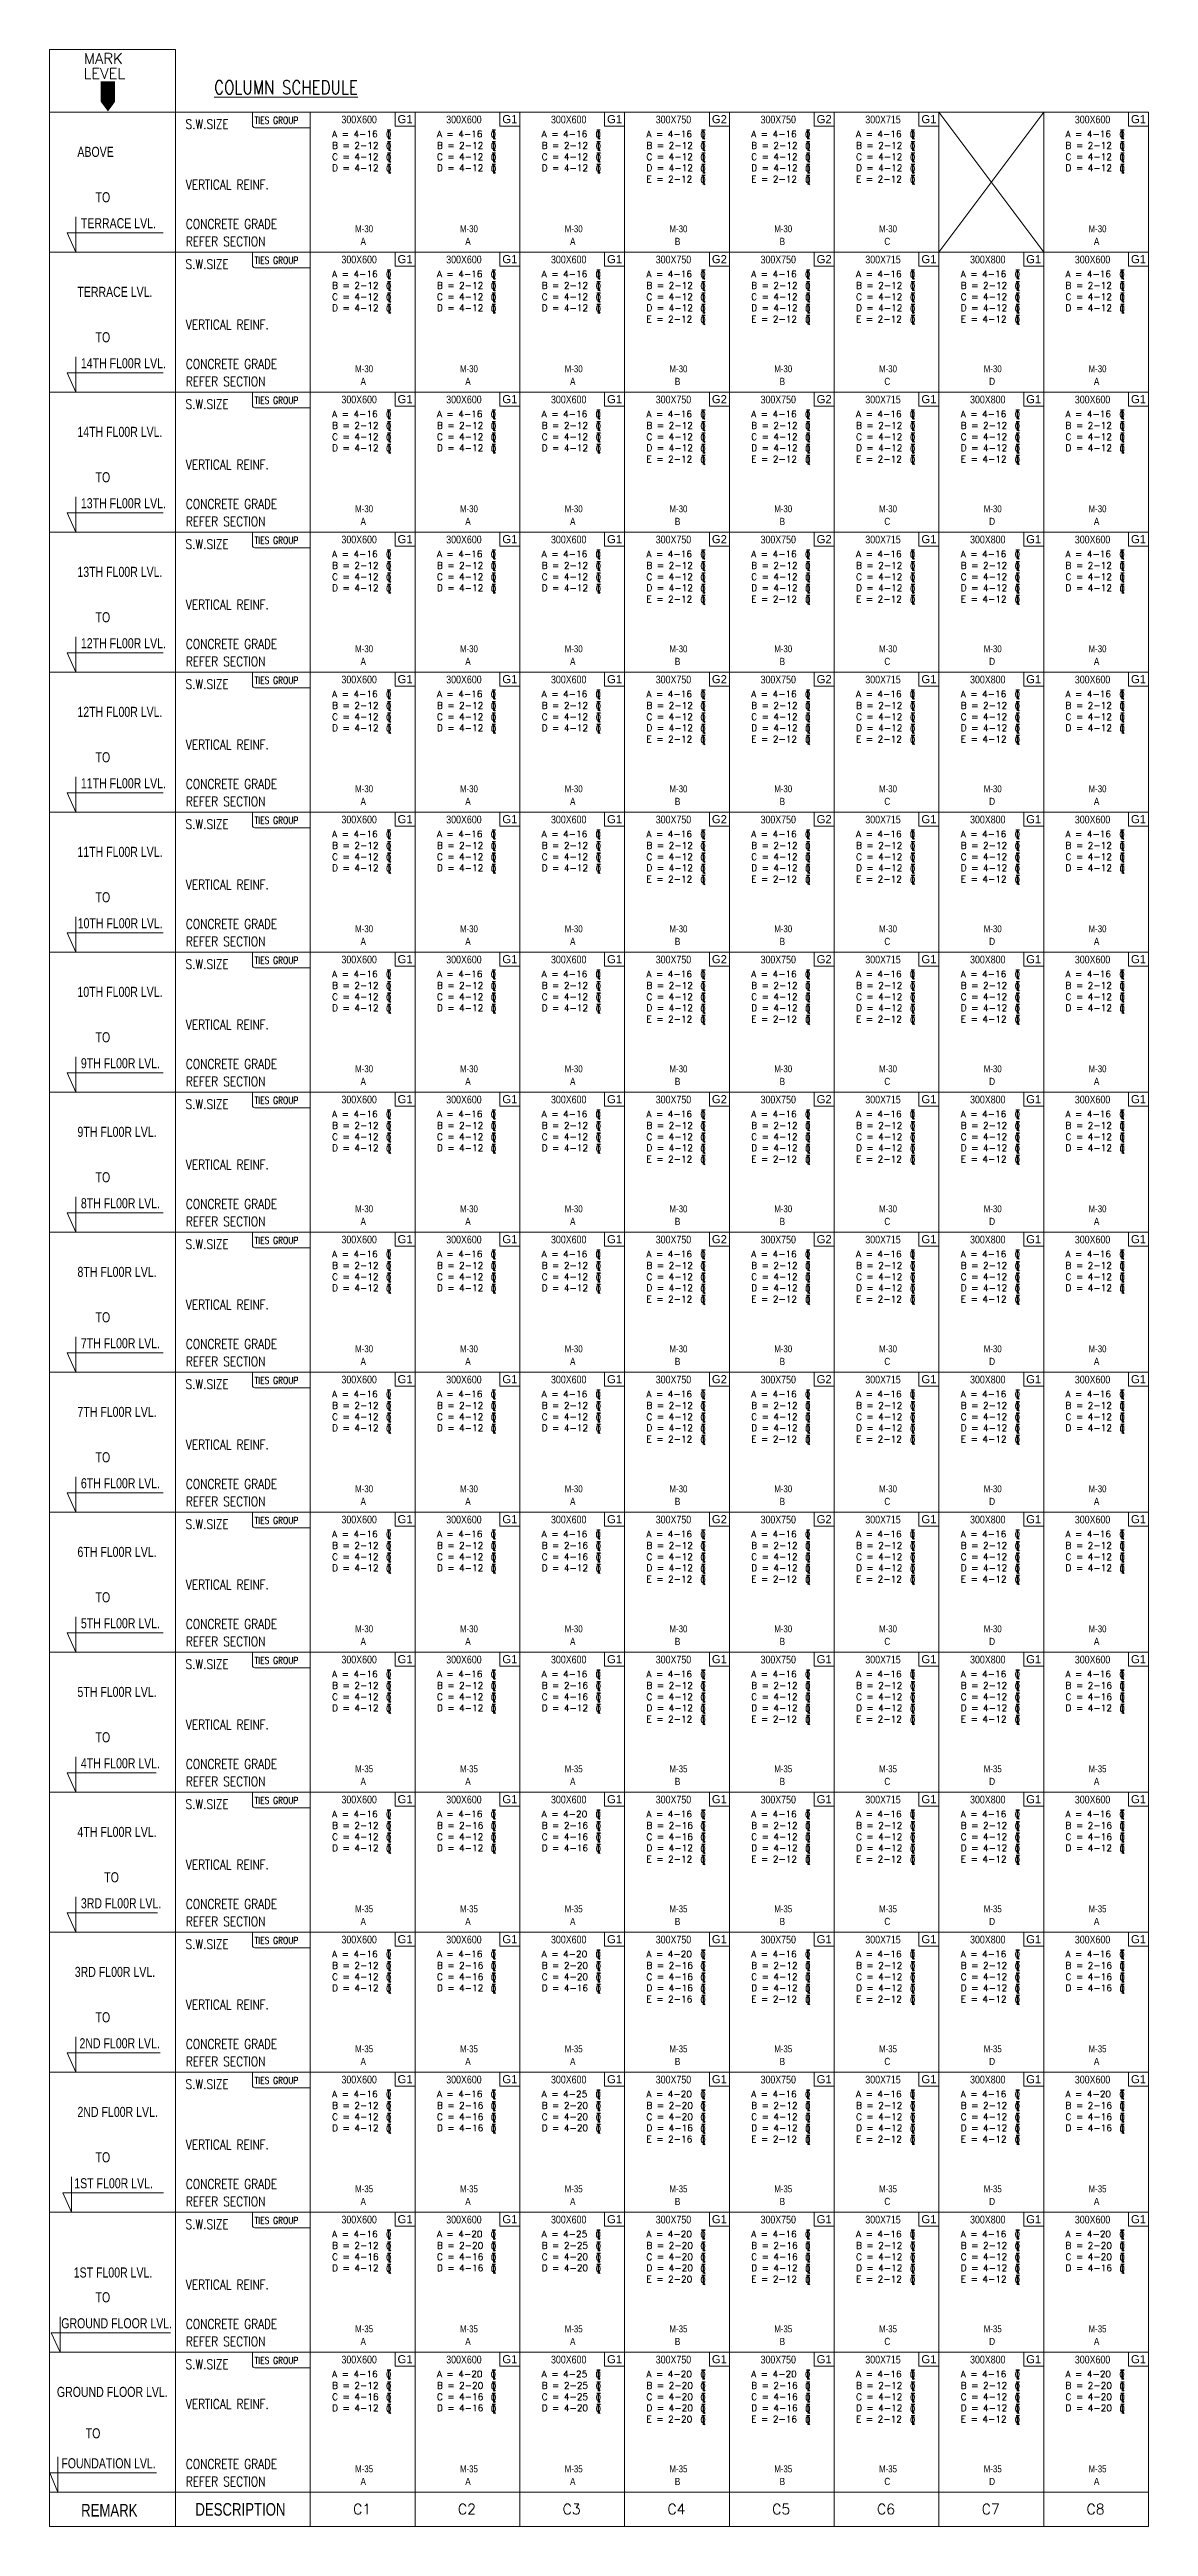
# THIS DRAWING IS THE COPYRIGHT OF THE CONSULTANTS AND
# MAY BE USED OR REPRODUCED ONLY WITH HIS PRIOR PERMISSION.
# Model space of a CAD drawing. Header units: millimetres. Extents: x 1123469 to 1883119, y -126924 to 196924.
# Drawn here: x 1477815 to 1509833, y -71371 to 764 of the extents above; entities that cross this region are included whole.
import ezdxf

# ---------------------------------------------------------------- set-up
doc = ezdxf.new("R2010")
doc.units = ezdxf.units.MM
doc.header["$LTSCALE"] = 500
doc.header["$MEASUREMENT"] = 0
doc.layers.add('BNOS', color=2, linetype='Continuous')
for name, color, linetype, lineweight in [('LINE', 7, 'Continuous', 13), ('TEXT', 7, 'Continuous', 13), ('TEXT 3', 3, 'Continuous', 5), ('TEXT2', 3, 'Continuous', 15), ('TEXT2MM', 3, 'Continuous', 18)]:
    doc.layers.add(name, color=color, linetype=linetype, lineweight=lineweight)
doc.styles.add('ABHI', font='arial.ttf')
doc.styles.add('BHTESHT$0$HSCC2', font='romanc.shx')
doc.styles.add('RAWAT', font='romand.shx', dxfattribs={"height": 115})
doc.styles.add('RD', font='romand.shx', dxfattribs={"height": 200})
doc.styles.add('ROMANT', font='romant__.ttf', dxfattribs={"width": 0.9, "height": 600})
doc.styles.add('TEXT', font='ARIALN.TTF', dxfattribs={"width": 0.8})

msp = doc.modelspace()

# ---------------------------------------------------------------- texts
at = {"layer": 'BNOS', "style": 'ROMANT'}
for s, p in [('LEVEL', (1478806.1, -91.3, -2437250811)), ('MARK', (1478818.2, 347.4, -2437250811))]:
    msp.add_text(s, height=314.41, dxfattribs=at).set_placement(p)
at = {"layer": 'BNOS', "style": 'ABHI', "width": 0.75}
for s, height, p in [('ABOVE', 293.45, (1478627.2, -2361.8, -2437250811)), ('TO', 293.45, (1479155.8, -3683.6, -2437250811)), ('TERRACE LVL.', 293.448, (1478728.9, -4440.2, -2437250811)), ('TERRACE LVL.', 293.448, (1478627.2, -6439.2, -2437250811)), ('TO', 293.45, (1479155.8, -7761, -2437250811)), ('14TH FL00R LVL.', 293.448, (1478728.9, -8517.5, -2437250811)), ('14TH FL00R LVL.', 293.448, (1478627.2, -10516.5, -2437250811)), ('TO', 293.45, (1479155.8, -11838.3, -2437250811)), ('13TH FL00R LVL.', 293.448, (1478728.9, -12594.8, -2437250811)), ('13TH FL00R LVL.', 293.448, (1478627.2, -14593.8, -2437250811)), ('TO', 293.45, (1479155.8, -15915.6, -2437250811)), ('12TH FL00R LVL.', 293.448, (1478728.9, -16672.2, -2437250811)), ('12TH FL00R LVL.', 293.448, (1478627.2, -18671.2, -2437250811)), ('TO', 293.45, (1479155.8, -19993, -2437250811)), ('11TH FL00R LVL.', 293.448, (1478728.9, -20749.5, -2437250811)), ('11TH FL00R LVL.', 293.448, (1478629, -22748.5, -2437250811)), ('TO', 293.45, (1479155.8, -24070.3, -2437250811)), ('10TH FL00R LVL.', 293.448, (1478635.8, -24826.8, -2437250811)), ('10TH FL00R LVL.', 293.448, (1478629, -26825.8, -2437250811)), ('TO', 293.45, (1479155.8, -28147.6, -2437250811)), ('9TH FL00R LVL.', 293.448, (1478728.9, -28904.1, -2437250811)), ('9TH FL00R LVL.', 293.448, (1478629, -30903.1, -2437250811)), ('TO', 293.45, (1479155.8, -32224.9, -2437250811)), ('8TH FL00R LVL.', 293.448, (1478728.9, -32981.5, -2437250811)), ('8TH FL00R LVL.', 293.448, (1478629, -34980.5, -2437250811)), ('TO', 293.45, (1479155.8, -36302.3, -2437250811)), ('7TH FL00R LVL.', 293.448, (1478728.9, -37058.8, -2437250811)), ('7TH FL00R LVL.', 293.448, (1478629, -39057.8, -2437250811)), ('TO', 293.45, (1479155.8, -40379.6, -2437250811)), ('6TH FL00R LVL.', 293.448, (1478728.9, -41136.1, -2437250811)), ('6TH FL00R LVL.', 293.448, (1478629, -43135.1, -2437250811)), ('TO', 293.45, (1479155.8, -44456.9, -2437250811)), ('5TH FL00R LVL.', 293.448, (1478728.9, -45213.4, -2437250811)), ('5TH FL00R LVL.', 293.448, (1478629, -47212.5, -2437250811)), ('TO', 293.45, (1479155.8, -48534.3, -2437250811)), ('4TH FL00R LVL.', 293.448, (1478728.9, -49290.8, -2437250811)), ('4TH FL00R LVL.', 293.448, (1478629, -51289.8, -2437250811)), ('TO', 293.45, (1479409.6, -52611.6, -2437250811)), ('3RD FL00R LVL.', 293.448, (1478728.9, -53368.1, -2437250811)), ('3RD FL00R LVL.', 293.448, (1478550.9, -55367.1, -2437250811)), ('TO', 293.45, (1479155.8, -56688.9, -2437250811)), ('2ND FL00R LVL.', 293.448, (1478687.3, -57445.4, -2437250811)), ('2ND FL00R LVL.', 293.448, (1478629, -59444.4, -2437250811)), ('TO', 293.45, (1479155.8, -60766.2, -2437250811)), ('1ST FL00R LVL.', 293.448, (1478536.9, -61522.8, -2437250811)), ('1ST FL00R LVL.', 293.448, (1478520.2, -64121.8, -2437250811)), ('TO', 293.45, (1479155.8, -64843.6, -2437250811)), ('GROUND FLOOR LVL.', 293.448, (1478157.2, -65600.1, -2437250811)), ('GROUND FLOOR LVL.', 293.448, (1478029.1, -67599.1, -2437250811)), ('TO', 293.45, (1478870.2, -68804.6, -2437250811)), ('FOUNDATION LVL.', 293.448, (1478159.7, -69677.4, -2437250811)), ('DESCRIPTION', 366.809, (1482064.1, -71057.3, -2437250811)), ('REMARK', 366.81, (1478734.6, -71082.7, -2437250811))]:
    msp.add_text(s, height=height, dxfattribs=at).set_placement(p)
at = {"layer": 'BNOS', "color": 7, "style": 'ROMANT'}
for s, p in [('C1', (1486659, -71014.9, -2437250807.1)), ('C2', (1489711.5, -71014.9, -2437250807.1)), ('C3', (1492764, -71014.9, -2437250807.1)), ('C4', (1495816.5, -71014.9, -2437250807.1)), ('C5', (1498869, -71014.9, -2437250807.1)), ('C6', (1501921.5, -71014.9, -2437250807.1)), ('C7', (1504974, -71014.9, -2437250807.1)), ('C8', (1508026.5, -71014.9, -2437250807.1))]:
    msp.add_text(s, height=300, dxfattribs=at).set_placement(p)
at = {"layer": 'TEXT', "color": 3, "style": 'RD'}
for s, p in [('A = 4-16', (1486048.5, -1789.8, -245631.4)), ('B = 2-12', (1486048.5, -2123, -245631.4)), ('A = 4-16', (1489101, -1789.8, -245631.4)), ('B = 2-12', (1489101, -2123, -245631.4)), ('A = 4-16', (1492153.5, -1789.8, -245631.4)), ('B = 2-12', (1492153.5, -2123, -245631.4)), ('A = 4-16', (1495206, -1789.8, -245631.4)), ('B = 2-12', (1495206, -2123, -245631.4)), ('A = 4-16', (1498258.5, -1789.8, -245631.4)), ('B = 2-12', (1498258.5, -2123, -245631.4)), ('A = 4-16', (1501311, -1789.8, -245631.4)), ('B = 2-12', (1501311, -2123, -245631.4)), ('A = 4-16', (1507416, -1789.8, -245631.4)), ('B = 2-12', (1507416, -2123, -245631.4)), ('C = 4-12', (1486048.5, -2453.2, -245631.4)), ('D = 4-12', (1486048.5, -2778.7, -245631.4)), ('C = 4-12', (1489101, -2453.2, -245631.4)), ('D = 4-12', (1489101, -2778.7, -245631.4)), ('C = 4-12', (1492153.5, -2453.2, -245631.4)), ('D = 4-12', (1492153.5, -2778.7, -245631.4)), ('C = 4-12', (1495206, -2453.2, -245631.4)), ('D = 4-12', (1495206, -2778.7, -245631.4)), ('C = 4-12', (1498258.5, -2453.2, -245631.4)), ('D = 4-12', (1498258.5, -2778.7, -245631.4)), ('C = 4-12', (1501311, -2453.2, -245631.4)), ('D = 4-12', (1501311, -2778.7, -245631.4)), ('C = 4-12', (1507416, -2453.2, -245631.4)), ('D = 4-12', (1507416, -2778.7, -245631.4)), ('E = 2-12', (1495206, -3103.4, -245631.4)), ('E = 2-12', (1498258.5, -3103.4, -245631.4)), ('E = 2-12', (1501311, -3103.4, -245631.4)), ('A = 4-16', (1486048.5, -5867.2, -245631.4)), ('A = 4-16', (1489101, -5867.2, -245631.4)), ('A = 4-16', (1492153.5, -5867.2, -245631.4)), ('A = 4-16', (1495206, -5867.2, -245631.4)), ('A = 4-16', (1498258.5, -5867.2, -245631.4)), ('A = 4-16', (1501311, -5867.2, -245631.4)), ('A = 4-16', (1504363.5, -5867.2, -245631.4)), ('A = 4-16', (1507416, -5867.2, -245631.4)), ('C = 4-12', (1486048.5, -6530.6, -245631.4)), ('B = 2-12', (1486048.5, -6200.3, -245631.4)), ('C = 4-12', (1489101, -6530.6, -245631.4)), ('B = 2-12', (1489101, -6200.3, -245631.4)), ('C = 4-12', (1492153.5, -6530.6, -245631.4)), ('B = 2-12', (1492153.5, -6200.3, -245631.4)), ('C = 4-12', (1495206, -6530.6, -245631.4)), ('B = 2-12', (1495206, -6200.3, -245631.4)), ('C = 4-12', (1498258.5, -6530.6, -245631.4)), ('B = 2-12', (1498258.5, -6200.3, -245631.4)), ('C = 4-12', (1501311, -6530.6, -245631.4)), ('B = 2-12', (1501311, -6200.3, -245631.4)), ('C = 4-12', (1504363.5, -6530.6, -245631.4)), ('B = 2-12', (1504363.5, -6200.3, -245631.4)), ('C = 4-12', (1507416, -6530.6, -245631.4)), ('B = 2-12', (1507416, -6200.3, -245631.4)), ('D = 4-12', (1486048.5, -6856, -245631.4)), ('D = 4-12', (1489101, -6856, -245631.4)), ('D = 4-12', (1492153.5, -6856, -245631.4)), ('D = 4-12', (1495206, -6856, -245631.4)), ('E = 2-12', (1495206, -7180.8, -245631.4)), ('D = 4-12', (1498258.5, -6856, -245631.4)), ('E = 2-12', (1498258.5, -7180.8, -245631.4)), ('D = 4-12', (1501311, -6856, -245631.4)), ('E = 2-12', (1501311, -7180.8, -245631.4)), ('D = 4-12', (1504363.5, -6856, -245631.4)), ('E = 4-12', (1504363.5, -7180.8, -245631.4)), ('D = 4-12', (1507416, -6856, -245631.4)), ('A = 4-16', (1486048.5, -9944.5, -245631.4)), ('B = 2-12', (1486048.5, -10277.6, -245631.4)), ('A = 4-16', (1489101, -9944.5, -245631.4)), ('B = 2-12', (1489101, -10277.6, -245631.4)), ('A = 4-16', (1492153.5, -9944.5, -245631.4)), ('B = 2-12', (1492153.5, -10277.6, -245631.4)), ('A = 4-16', (1495206, -9944.5, -245631.4)), ('B = 2-12', (1495206, -10277.6, -245631.4)), ('A = 4-16', (1498258.5, -9944.5, -245631.4)), ('B = 2-12', (1498258.5, -10277.6, -245631.4)), ('A = 4-16', (1501311, -9944.5, -245631.4)), ('B = 2-12', (1501311, -10277.6, -245631.4)), ('A = 4-16', (1504363.5, -9944.5, -245631.4)), ('B = 2-12', (1504363.5, -10277.6, -245631.4)), ('A = 4-16', (1507416, -9944.5, -245631.4)), ('B = 2-12', (1507416, -10277.6, -245631.4)), ('C = 4-12', (1486048.5, -10607.9, -245631.4)), ('D = 4-12', (1486048.5, -10933.3, -245631.4)), ('C = 4-12', (1489101, -10607.9, -245631.4)), ('D = 4-12', (1489101, -10933.3, -245631.4)), ('C = 4-12', (1492153.5, -10607.9, -245631.4)), ('D = 4-12', (1492153.5, -10933.3, -245631.4)), ('C = 4-12', (1495206, -10607.9, -245631.4)), ('D = 4-12', (1495206, -10933.3, -245631.4)), ('C = 4-12', (1498258.5, -10607.9, -245631.4)), ('D = 4-12', (1498258.5, -10933.3, -245631.4)), ('C = 4-12', (1501311, -10607.9, -245631.4)), ('D = 4-12', (1501311, -10933.3, -245631.4)), ('C = 4-12', (1504363.5, -10607.9, -245631.4)), ('D = 4-12', (1504363.5, -10933.3, -245631.4)), ('C = 4-12', (1507416, -10607.9, -245631.4)), ('D = 4-12', (1507416, -10933.3, -245631.4)), ('E = 2-12', (1495206, -11258.1, -245631.4)), ('E = 2-12', (1498258.5, -11258.1, -245631.4)), ('E = 2-12', (1501311, -11258.1, -245631.4)), ('E = 4-12', (1504363.5, -11258.1, -245631.4)), ('A = 4-16', (1486048.5, -14021.8, -245631.4)), ('B = 2-12', (1486048.5, -14354.9, -245631.4)), ('A = 4-16', (1489101, -14021.8, -245631.4)), ('B = 2-12', (1489101, -14354.9, -245631.4)), ('A = 4-16', (1492153.5, -14021.8, -245631.4)), ('B = 2-12', (1492153.5, -14354.9, -245631.4)), ('A = 4-16', (1495206, -14021.8, -245631.4)), ('B = 2-12', (1495206, -14354.9, -245631.4)), ('A = 4-16', (1498258.5, -14021.8, -245631.4)), ('B = 2-12', (1498258.5, -14354.9, -245631.4)), ('A = 4-16', (1501311, -14021.8, -245631.4)), ('B = 2-12', (1501311, -14354.9, -245631.4)), ('A = 4-16', (1504363.5, -14021.8, -245631.4)), ('B = 2-12', (1504363.5, -14354.9, -245631.4)), ('A = 4-16', (1507416, -14021.8, -245631.4)), ('B = 2-12', (1507416, -14354.9, -245631.4)), ('C = 4-12', (1486048.5, -14685.2, -245631.4)), ('D = 4-12', (1486048.5, -15010.7, -245631.4)), ('C = 4-12', (1489101, -14685.2, -245631.4)), ('D = 4-12', (1489101, -15010.7, -245631.4)), ('C = 4-12', (1492153.5, -14685.2, -245631.4)), ('D = 4-12', (1492153.5, -15010.7, -245631.4)), ('C = 4-12', (1495206, -14685.2, -245631.4)), ('D = 4-12', (1495206, -15010.7, -245631.4)), ('E = 2-12', (1495206, -15335.4, -245631.4)), ('C = 4-12', (1498258.5, -14685.2, -245631.4)), ('D = 4-12', (1498258.5, -15010.7, -245631.4)), ('E = 2-12', (1498258.5, -15335.4, -245631.4)), ('C = 4-12', (1501311, -14685.2, -245631.4)), ('D = 4-12', (1501311, -15010.7, -245631.4)), ('E = 2-12', (1501311, -15335.4, -245631.4)), ('C = 4-12', (1504363.5, -14685.2, -245631.4)), ('D = 4-12', (1504363.5, -15010.7, -245631.4)), ('E = 4-12', (1504363.5, -15335.4, -245631.4)), ('C = 4-12', (1507416, -14685.2, -245631.4)), ('D = 4-12', (1507416, -15010.7, -245631.4)), ('A = 4-16', (1486048.5, -18099.1, -245631.4)), ('A = 4-16', (1489101, -18099.1, -245631.4)), ('A = 4-16', (1492153.5, -18099.1, -245631.4)), ('A = 4-16', (1495206, -18099.1, -245631.4)), ('A = 4-16', (1498258.5, -18099.1, -245631.4)), ('A = 4-16', (1501311, -18099.1, -245631.4)), ('A = 4-16', (1504363.5, -18099.1, -245631.4)), ('A = 4-16', (1507416, -18099.1, -245631.4)), ('C = 4-12', (1486048.5, -18762.6, -245631.4)), ('B = 2-12', (1486048.5, -18432.3, -245631.4)), ('C = 4-12', (1489101, -18762.6, -245631.4)), ('B = 2-12', (1489101, -18432.3, -245631.4)), ('C = 4-12', (1492153.5, -18762.6, -245631.4)), ('B = 2-12', (1492153.5, -18432.3, -245631.4)), ('C = 4-12', (1495206, -18762.6, -245631.4)), ('B = 2-12', (1495206, -18432.3, -245631.4)), ('C = 4-12', (1498258.5, -18762.6, -245631.4)), ('B = 2-12', (1498258.5, -18432.3, -245631.4)), ('C = 4-12', (1501311, -18762.6, -245631.4)), ('B = 2-12', (1501311, -18432.3, -245631.4)), ('C = 4-12', (1504363.5, -18762.6, -245631.4)), ('B = 2-12', (1504363.5, -18432.3, -245631.4)), ('C = 4-12', (1507416, -18762.6, -245631.4)), ('B = 2-12', (1507416, -18432.3, -245631.4)), ('D = 4-12', (1486048.5, -19088, -245631.4)), ('D = 4-12', (1489101, -19088, -245631.4)), ('D = 4-12', (1492153.5, -19088, -245631.4)), ('D = 4-12', (1495206, -19088, -245631.4)), ('E = 2-12', (1495206, -19412.7, -245631.4)), ('D = 4-12', (1498258.5, -19088, -245631.4)), ('E = 2-12', (1498258.5, -19412.7, -245631.4)), ('D = 4-12', (1501311, -19088, -245631.4)), ('E = 2-12', (1501311, -19412.7, -245631.4)), ('D = 4-12', (1504363.5, -19088, -245631.4)), ('E = 4-12', (1504363.5, -19412.7, -245631.4)), ('D = 4-12', (1507416, -19088, -245631.4)), ('A = 4-16', (1486048.5, -22176.5, -245631.4)), ('B = 2-12', (1486048.5, -22509.6, -245631.4)), ('A = 4-16', (1489101, -22176.5, -245631.4)), ('B = 2-12', (1489101, -22509.6, -245631.4)), ('A = 4-16', (1492153.5, -22176.5, -245631.4)), ('B = 2-12', (1492153.5, -22509.6, -245631.4)), ('A = 4-16', (1495206, -22176.5, -245631.4)), ('B = 2-12', (1495206, -22509.6, -245631.4)), ('A = 4-16', (1498258.5, -22176.5, -245631.4)), ('B = 2-12', (1498258.5, -22509.6, -245631.4)), ('A = 4-16', (1501311, -22176.5, -245631.4)), ('B = 2-12', (1501311, -22509.6, -245631.4)), ('A = 4-16', (1504363.5, -22176.5, -245631.4)), ('B = 2-12', (1504363.5, -22509.6, -245631.4)), ('A = 4-16', (1507416, -22176.5, -245631.4)), ('B = 2-12', (1507416, -22509.6, -245631.4)), ('C = 4-12', (1486048.5, -22839.9, -245631.4)), ('D = 4-12', (1486048.5, -23165.3, -245631.4)), ('C = 4-12', (1489101, -22839.9, -245631.4)), ('D = 4-12', (1489101, -23165.3, -245631.4)), ('C = 4-12', (1492153.5, -22839.9, -245631.4)), ('D = 4-12', (1492153.5, -23165.3, -245631.4)), ('C = 4-12', (1495206, -22839.9, -245631.4)), ('D = 4-12', (1495206, -23165.3, -245631.4)), ('C = 4-12', (1498258.5, -22839.9, -245631.4)), ('D = 4-12', (1498258.5, -23165.3, -245631.4)), ('C = 4-12', (1501311, -22839.9, -245631.4)), ('D = 4-12', (1501311, -23165.3, -245631.4)), ('C = 4-12', (1504363.5, -22839.9, -245631.4)), ('D = 4-12', (1504363.5, -23165.3, -245631.4)), ('C = 4-12', (1507416, -22839.9, -245631.4)), ('D = 4-12', (1507416, -23165.3, -245631.4)), ('E = 2-12', (1495206, -23490.1, -245631.4)), ('E = 2-12', (1498258.5, -23490.1, -245631.4)), ('E = 2-12', (1501311, -23490.1, -245631.4)), ('E = 4-12', (1504363.5, -23490.1, -245631.4)), ('A = 4-16', (1486048.5, -26253.8, -245631.4)), ('B = 2-12', (1486048.5, -26586.9, -245631.4)), ('A = 4-16', (1489101, -26253.8, -245631.4)), ('B = 2-12', (1489101, -26586.9, -245631.4)), ('A = 4-16', (1492153.5, -26253.8, -245631.4)), ('B = 2-12', (1492153.5, -26586.9, -245631.4)), ('A = 4-16', (1495206, -26253.8, -245631.4)), ('B = 2-12', (1495206, -26586.9, -245631.4)), ('A = 4-16', (1498258.5, -26253.8, -245631.4)), ('B = 2-12', (1498258.5, -26586.9, -245631.4)), ('A = 4-16', (1501311, -26253.8, -245631.4)), ('B = 2-12', (1501311, -26586.9, -245631.4)), ('A = 4-16', (1504363.5, -26253.8, -245631.4)), ('B = 2-12', (1504363.5, -26586.9, -245631.4)), ('A = 4-16', (1507416, -26253.8, -245631.4)), ('B = 2-12', (1507416, -26586.9, -245631.4)), ('C = 4-12', (1486048.5, -26917.2, -245631.4)), ('D = 4-12', (1486048.5, -27242.7, -245631.4)), ('C = 4-12', (1489101, -26917.2, -245631.4)), ('D = 4-12', (1489101, -27242.7, -245631.4)), ('C = 4-12', (1492153.5, -26917.2, -245631.4)), ('D = 4-12', (1492153.5, -27242.7, -245631.4)), ('C = 4-12', (1495206, -26917.2, -245631.4)), ('D = 4-12', (1495206, -27242.7, -245631.4)), ('E = 2-12', (1495206, -27567.4, -245631.4)), ('C = 4-12', (1498258.5, -26917.2, -245631.4)), ('D = 4-12', (1498258.5, -27242.7, -245631.4)), ('E = 2-12', (1498258.5, -27567.4, -245631.4)), ('C = 4-12', (1501311, -26917.2, -245631.4)), ('D = 4-12', (1501311, -27242.7, -245631.4)), ('E = 2-12', (1501311, -27567.4, -245631.4)), ('C = 4-12', (1504363.5, -26917.2, -245631.4)), ('D = 4-12', (1504363.5, -27242.7, -245631.4)), ('E = 4-12', (1504363.5, -27567.4, -245631.4)), ('C = 4-12', (1507416, -26917.2, -245631.4)), ('D = 4-12', (1507416, -27242.7, -245631.4)), ('A = 4-16', (1486048.5, -30331.1, -245631.4)), ('A = 4-16', (1489101, -30331.1, -245631.4)), ('A = 4-16', (1492153.5, -30331.1, -245631.4)), ('A = 4-16', (1495206, -30331.1, -245631.4)), ('A = 4-16', (1498258.5, -30331.1, -245631.4)), ('A = 4-16', (1501311, -30331.1, -245631.4)), ('A = 4-16', (1504363.5, -30331.1, -245631.4)), ('A = 4-16', (1507416, -30331.1, -245631.4)), ('C = 4-12', (1486048.5, -30994.5, -245631.4)), ('B = 2-12', (1486048.5, -30664.3, -245631.4)), ('C = 4-12', (1489101, -30994.5, -245631.4)), ('B = 2-12', (1489101, -30664.3, -245631.4)), ('C = 4-12', (1492153.5, -30994.5, -245631.4)), ('B = 2-12', (1492153.5, -30664.3, -245631.4)), ('C = 4-12', (1495206, -30994.5, -245631.4)), ('B = 2-12', (1495206, -30664.3, -245631.4)), ('C = 4-12', (1498258.5, -30994.5, -245631.4)), ('B = 2-12', (1498258.5, -30664.3, -245631.4)), ('C = 4-12', (1501311, -30994.5, -245631.4)), ('B = 2-12', (1501311, -30664.3, -245631.4)), ('C = 4-12', (1504363.5, -30994.5, -245631.4)), ('B = 2-12', (1504363.5, -30664.3, -245631.4)), ('C = 4-12', (1507416, -30994.5, -245631.4)), ('B = 2-12', (1507416, -30664.3, -245631.4)), ('D = 4-12', (1486048.5, -31320, -245631.4)), ('D = 4-12', (1489101, -31320, -245631.4)), ('D = 4-12', (1492153.5, -31320, -245631.4)), ('D = 4-12', (1495206, -31320, -245631.4)), ('E = 2-12', (1495206, -31644.7, -245631.4)), ('D = 4-12', (1498258.5, -31320, -245631.4)), ('E = 2-12', (1498258.5, -31644.7, -245631.4)), ('D = 4-12', (1501311, -31320, -245631.4)), ('E = 2-12', (1501311, -31644.7, -245631.4)), ('D = 4-12', (1504363.5, -31320, -245631.4)), ('E = 4-12', (1504363.5, -31644.7, -245631.4)), ('D = 4-12', (1507416, -31320, -245631.4)), ('A = 4-16', (1486048.5, -34408.5, -245631.4)), ('B = 2-12', (1486048.5, -34741.6, -245631.4)), ('A = 4-16', (1489101, -34408.5, -245631.4)), ('B = 2-12', (1489101, -34741.6, -245631.4)), ('A = 4-16', (1492153.5, -34408.5, -245631.4)), ('B = 2-12', (1492153.5, -34741.6, -245631.4)), ('A = 4-16', (1495206, -34408.5, -245631.4)), ('B = 2-12', (1495206, -34741.6, -245631.4)), ('A = 4-16', (1498258.5, -34408.5, -245631.4)), ('B = 2-12', (1498258.5, -34741.6, -245631.4)), ('A = 4-16', (1501311, -34408.5, -245631.4)), ('B = 2-12', (1501311, -34741.6, -245631.4)), ('A = 4-16', (1504363.5, -34408.5, -245631.4)), ('B = 2-12', (1504363.5, -34741.6, -245631.4)), ('A = 4-16', (1507416, -34408.5, -245631.4)), ('B = 2-12', (1507416, -34741.6, -245631.4)), ('C = 4-12', (1486048.5, -35071.9, -245631.4)), ('D = 4-12', (1486048.5, -35397.3, -245631.4)), ('C = 4-12', (1489101, -35071.9, -245631.4)), ('D = 4-12', (1489101, -35397.3, -245631.4)), ('C = 4-12', (1492153.5, -35071.9, -245631.4)), ('D = 4-12', (1492153.5, -35397.3, -245631.4)), ('C = 4-12', (1495206, -35071.9, -245631.4)), ('D = 4-12', (1495206, -35397.3, -245631.4)), ('C = 4-12', (1498258.5, -35071.9, -245631.4)), ('D = 4-12', (1498258.5, -35397.3, -245631.4)), ('C = 4-12', (1501311, -35071.9, -245631.4)), ('D = 4-12', (1501311, -35397.3, -245631.4)), ('C = 4-12', (1504363.5, -35071.9, -245631.4)), ('D = 4-12', (1504363.5, -35397.3, -245631.4)), ('C = 4-12', (1507416, -35071.9, -245631.4)), ('D = 4-12', (1507416, -35397.3, -245631.4)), ('E = 2-12', (1495206, -35722.1, -245631.4)), ('E = 2-12', (1498258.5, -35722.1, -245631.4)), ('E = 2-12', (1501311, -35722.1, -245631.4)), ('E = 4-12', (1504363.5, -35722.1, -245631.4)), ('A = 4-16', (1486048.5, -38485.8, -245631.4)), ('B = 2-12', (1486048.5, -38818.9, -245631.4)), ('A = 4-16', (1489101, -38485.8, -245631.4)), ('B = 2-12', (1489101, -38818.9, -245631.4)), ('A = 4-16', (1492153.5, -38485.8, -245631.4)), ('B = 2-12', (1492153.5, -38818.9, -245631.4)), ('A = 4-16', (1495206, -38485.8, -245631.4)), ('B = 2-12', (1495206, -38818.9, -245631.4)), ('A = 4-16', (1498258.5, -38485.8, -245631.4)), ('B = 2-12', (1498258.5, -38818.9, -245631.4)), ('A = 4-16', (1501311, -38485.8, -245631.4)), ('B = 2-12', (1501311, -38818.9, -245631.4)), ('A = 4-16', (1504363.5, -38485.8, -245631.4)), ('B = 2-12', (1504363.5, -38818.9, -245631.4)), ('A = 4-16', (1507416, -38485.8, -245631.4)), ('B = 2-12', (1507416, -38818.9, -245631.4)), ('C = 4-12', (1486048.5, -39149.2, -245631.4)), ('D = 4-12', (1486048.5, -39474.6, -245631.4)), ('C = 4-12', (1489101, -39149.2, -245631.4)), ('D = 4-12', (1489101, -39474.6, -245631.4)), ('C = 4-12', (1492153.5, -39149.2, -245631.4)), ('D = 4-12', (1492153.5, -39474.6, -245631.4)), ('C = 4-12', (1495206, -39149.2, -245631.4)), ('D = 4-12', (1495206, -39474.6, -245631.4)), ('E = 2-12', (1495206, -39799.4, -245631.4)), ('C = 4-12', (1498258.5, -39149.2, -245631.4)), ('D = 4-12', (1498258.5, -39474.6, -245631.4)), ('E = 2-12', (1498258.5, -39799.4, -245631.4)), ('C = 4-12', (1501311, -39149.2, -245631.4)), ('D = 4-12', (1501311, -39474.6, -245631.4)), ('E = 2-12', (1501311, -39799.4, -245631.4)), ('C = 4-12', (1504363.5, -39149.2, -245631.4)), ('D = 4-12', (1504363.5, -39474.6, -245631.4)), ('E = 4-12', (1504363.5, -39799.4, -245631.4)), ('C = 4-12', (1507416, -39149.2, -245631.4)), ('D = 4-12', (1507416, -39474.6, -245631.4)), ('A = 4-16', (1486048.5, -42563.1, -245631.4)), ('A = 4-16', (1489101, -42563.1, -245631.4)), ('A = 4-16', (1492153.5, -42563.1, -245631.4)), ('A = 4-16', (1495206, -42563.1, -245631.4)), ('A = 4-16', (1498258.5, -42563.1, -245631.4)), ('A = 4-16', (1501311, -42563.1, -245631.4)), ('A = 4-16', (1504363.5, -42563.1, -245631.4)), ('A = 4-16', (1507416, -42563.1, -245631.4)), ('C = 4-12', (1486048.5, -43226.5, -245631.4)), ('B = 2-12', (1486048.5, -42896.2, -245631.4)), ('C = 4-12', (1489101, -43226.5, -245631.4)), ('B = 2-12', (1489101, -42896.2, -245631.4)), ('C = 4-16', (1492153.5, -43226.5, -245631.4)), ('B = 2-16', (1492153.5, -42896.2, -245631.4)), ('C = 4-12', (1495206, -43226.5, -245631.4)), ('B = 2-12', (1495206, -42896.2, -245631.4)), ('C = 4-12', (1498258.5, -43226.5, -245631.4)), ('B = 2-12', (1498258.5, -42896.2, -245631.4)), ('C = 4-12', (1501311, -43226.5, -245631.4)), ('B = 2-12', (1501311, -42896.2, -245631.4)), ('C = 4-12', (1504363.5, -43226.5, -245631.4)), ('B = 2-12', (1504363.5, -42896.2, -245631.4)), ('C = 4-12', (1507416, -43226.5, -245631.4)), ('B = 2-12', (1507416, -42896.2, -245631.4)), ('D = 4-12', (1486048.5, -43552, -245631.4)), ('D = 4-12', (1489101, -43552, -245631.4)), ('D = 4-12', (1492153.5, -43552, -245631.4)), ('D = 4-12', (1495206, -43552, -245631.4)), ('E = 2-12', (1495206, -43876.7, -245631.4)), ('D = 4-12', (1498258.5, -43552, -245631.4)), ('E = 2-12', (1498258.5, -43876.7, -245631.4)), ('D = 4-12', (1501311, -43552, -245631.4)), ('E = 2-12', (1501311, -43876.7, -245631.4)), ('D = 4-12', (1504363.5, -43552, -245631.4)), ('E = 4-12', (1504363.5, -43876.7, -245631.4)), ('D = 4-12', (1507416, -43552, -245631.4)), ('A = 4-16', (1486048.5, -46640.4, -245631.4)), ('B = 2-12', (1486048.5, -46973.6, -245631.4)), ('A = 4-16', (1489101, -46640.4, -245631.4)), ('B = 2-12', (1489101, -46973.6, -245631.4)), ('A = 4-16', (1492153.5, -46640.4, -245631.4)), ('B = 2-16', (1492153.5, -46973.6, -245631.4)), ('A = 4-16', (1495206, -46640.4, -245631.4)), ('B = 2-12', (1495206, -46973.6, -245631.4)), ('A = 4-16', (1498258.5, -46640.4, -245631.4)), ('B = 2-12', (1498258.5, -46973.6, -245631.4)), ('A = 4-16', (1501311, -46640.4, -245631.4)), ('B = 2-12', (1501311, -46973.6, -245631.4)), ('A = 4-16', (1504363.5, -46640.4, -245631.4)), ('B = 2-12', (1504363.5, -46973.6, -245631.4)), ('A = 4-16', (1507416, -46640.4, -245631.4)), ('B = 2-16', (1507416, -46973.6, -245631.4)), ('C = 4-12', (1486048.5, -47303.9, -245631.4)), ('D = 4-12', (1486048.5, -47629.3, -245631.4)), ('C = 4-12', (1489101, -47303.9, -245631.4)), ('D = 4-12', (1489101, -47629.3, -245631.4)), ('C = 4-16', (1492153.5, -47303.9, -245631.4)), ('D = 4-12', (1492153.5, -47629.3, -245631.4)), ('C = 4-12', (1495206, -47303.9, -245631.4)), ('D = 4-12', (1495206, -47629.3, -245631.4)), ('C = 4-12', (1498258.5, -47303.9, -245631.4)), ('D = 4-12', (1498258.5, -47629.3, -245631.4)), ('C = 4-12', (1501311, -47303.9, -245631.4)), ('D = 4-12', (1501311, -47629.3, -245631.4)), ('C = 4-12', (1504363.5, -47303.9, -245631.4)), ('D = 4-12', (1504363.5, -47629.3, -245631.4)), ('C = 4-16', (1507416, -47303.9, -245631.4)), ('D = 4-12', (1507416, -47629.3, -245631.4)), ('E = 2-12', (1495206, -47954, -245631.4)), ('E = 2-12', (1498258.5, -47954, -245631.4)), ('E = 2-12', (1501311, -47954, -245631.4)), ('E = 4-12', (1504363.5, -47954, -245631.4)), ('A = 4-16', (1486048.5, -50717.8, -245631.4)), ('C = 4-12', (1486048.5, -51381.2, -245631.4)), ('B = 2-12', (1486048.5, -51050.9, -245631.4)), ('A = 4-16', (1489101, -50717.8, -245631.4)), ('C = 4-12', (1489101, -51381.2, -245631.4)), ('B = 2-16', (1489101, -51050.9, -245631.4)), ('A = 4-20', (1492153.5, -50717.8, -245631.4)), ('C = 4-16', (1492153.5, -51381.2, -245631.4)), ('B = 2-16', (1492153.5, -51050.9, -245631.4)), ('A = 4-16', (1495206, -50717.8, -245631.4)), ('C = 4-16', (1495206, -51381.2, -245631.4)), ('B = 2-16', (1495206, -51050.9, -245631.4)), ('A = 4-16', (1498258.5, -50717.8, -245631.4)), ('C = 4-12', (1498258.5, -51381.2, -245631.4)), ('B = 2-12', (1498258.5, -51050.9, -245631.4)), ('A = 4-16', (1501311, -50717.8, -245631.4)), ('C = 4-12', (1501311, -51381.2, -245631.4)), ('B = 2-12', (1501311, -51050.9, -245631.4)), ('A = 4-16', (1504363.5, -50717.8, -245631.4)), ('C = 4-12', (1504363.5, -51381.2, -245631.4)), ('B = 2-12', (1504363.5, -51050.9, -245631.4)), ('A = 4-16', (1507416, -50717.8, -245631.4)), ('C = 4-16', (1507416, -51381.2, -245631.4)), ('B = 2-16', (1507416, -51050.9, -245631.4)), ('D = 4-12', (1486048.5, -51706.6, -245631.4)), ('D = 4-12', (1489101, -51706.6, -245631.4)), ('D = 4-16', (1492153.5, -51706.6, -245631.4)), ('D = 4-12', (1495206, -51706.6, -245631.4)), ('E = 2-12', (1495206, -52031.4, -245631.4)), ('D = 4-12', (1498258.5, -51706.6, -245631.4)), ('E = 2-12', (1498258.5, -52031.4, -245631.4)), ('D = 4-12', (1501311, -51706.6, -245631.4)), ('E = 2-12', (1501311, -52031.4, -245631.4)), ('D = 4-12', (1504363.5, -51706.6, -245631.4)), ('E = 4-12', (1504363.5, -52031.4, -245631.4)), ('D = 4-12', (1507416, -51706.6, -245631.4)), ('A = 4-16', (1486048.5, -54795.1, -245631.4)), ('A = 4-16', (1489101, -54795.1, -245631.4)), ('A = 4-20', (1492153.5, -54795.1, -245631.4)), ('A = 4-20', (1495206, -54795.1, -245631.4)), ('A = 4-16', (1498258.5, -54795.1, -245631.4)), ('A = 4-16', (1501311, -54795.1, -245631.4)), ('A = 4-16', (1504363.5, -54795.1, -245631.4)), ('A = 4-16', (1507416, -54795.1, -245631.4)), ('C = 4-12', (1486048.5, -55458.5, -245631.4)), ('B = 2-12', (1486048.5, -55128.2, -245631.4)), ('C = 4-16', (1489101, -55458.5, -245631.4)), ('B = 2-16', (1489101, -55128.2, -245631.4)), ('C = 4-20', (1492153.5, -55458.5, -245631.4)), ('B = 2-20', (1492153.5, -55128.2, -245631.4)), ('C = 4-16', (1495206, -55458.5, -245631.4)), ('B = 2-16', (1495206, -55128.2, -245631.4)), ('C = 4-12', (1498258.5, -55458.5, -245631.4)), ('B = 2-12', (1498258.5, -55128.2, -245631.4)), ('C = 4-12', (1501311, -55458.5, -245631.4)), ('B = 2-12', (1501311, -55128.2, -245631.4)), ('C = 4-12', (1504363.5, -55458.5, -245631.4)), ('B = 2-12', (1504363.5, -55128.2, -245631.4)), ('C = 4-16', (1507416, -55458.5, -245631.4)), ('B = 2-16', (1507416, -55128.2, -245631.4)), ('D = 4-12', (1486048.5, -55784, -245631.4)), ('D = 4-12', (1489101, -55784, -245631.4)), ('D = 4-16', (1492153.5, -55784, -245631.4)), ('D = 4-16', (1495206, -55784, -245631.4)), ('E = 2-16', (1495206, -56108.7, -245631.4)), ('D = 4-12', (1498258.5, -55784, -245631.4)), ('E = 2-12', (1498258.5, -56108.7, -245631.4)), ('D = 4-12', (1501311, -55784, -245631.4)), ('E = 2-12', (1501311, -56108.7, -245631.4)), ('D = 4-12', (1504363.5, -55784, -245631.4)), ('E = 4-12', (1504363.5, -56108.7, -245631.4)), ('D = 4-16', (1507416, -55784, -245631.4)), ('A = 4-16', (1486048.5, -58872.4, -245631.4)), ('B = 2-12', (1486048.5, -59205.5, -245631.4)), ('A = 4-16', (1489101, -58872.4, -245631.4)), ('B = 2-16', (1489101, -59205.5, -245631.4)), ('A = 4-25', (1492153.5, -58872.4, -245631.4)), ('B = 2-20', (1492153.5, -59205.5, -245631.4)), ('A = 4-20', (1495206, -58872.4, -245631.4)), ('B = 2-20', (1495206, -59205.5, -245631.4)), ('A = 4-16', (1498258.5, -58872.4, -245631.4)), ('B = 2-12', (1498258.5, -59205.5, -245631.4)), ('A = 4-16', (1501311, -58872.4, -245631.4)), ('B = 2-12', (1501311, -59205.5, -245631.4)), ('A = 4-16', (1504363.5, -58872.4, -245631.4)), ('B = 2-12', (1504363.5, -59205.5, -245631.4)), ('A = 4-20', (1507416, -58872.4, -245631.4)), ('B = 2-16', (1507416, -59205.5, -245631.4)), ('C = 4-12', (1486048.5, -59535.8, -245631.4)), ('D = 4-12', (1486048.5, -59861.3, -245631.4)), ('C = 4-16', (1489101, -59535.8, -245631.4)), ('D = 4-16', (1489101, -59861.3, -245631.4)), ('C = 4-20', (1492153.5, -59535.8, -245631.4)), ('D = 4-20', (1492153.5, -59861.3, -245631.4)), ('C = 4-20', (1495206, -59535.8, -245631.4)), ('D = 4-16', (1495206, -59861.3, -245631.4)), ('C = 4-12', (1498258.5, -59535.8, -245631.4)), ('D = 4-12', (1498258.5, -59861.3, -245631.4)), ('C = 4-12', (1501311, -59535.8, -245631.4)), ('D = 4-12', (1501311, -59861.3, -245631.4)), ('C = 4-12', (1504363.5, -59535.8, -245631.4)), ('D = 4-12', (1504363.5, -59861.3, -245631.4)), ('C = 4-16', (1507416, -59535.8, -245631.4)), ('D = 4-16', (1507416, -59861.3, -245631.4)), ('E = 2-16', (1495206, -60186, -245631.4)), ('E = 2-12', (1498258.5, -60186, -245631.4)), ('E = 2-12', (1501311, -60186, -245631.4)), ('E = 4-12', (1504363.5, -60186, -245631.4)), ('A = 4-16', (1486048.5, -62949.8, -245631.4)), ('C = 4-16', (1486048.5, -63613.2, -245631.4)), ('B = 2-12', (1486048.5, -63282.9, -245631.4)), ('A = 4-20', (1489101, -62949.8, -245631.4)), ('C = 4-16', (1489101, -63613.2, -245631.4)), ('B = 2-20', (1489101, -63282.9, -245631.4)), ('A = 4-25', (1492153.5, -62949.8, -245631.4)), ('C = 4-20', (1492153.5, -63613.2, -245631.4)), ('B = 2-25', (1492153.5, -63282.9, -245631.4)), ('A = 4-20', (1495206, -62949.8, -245631.4)), ('C = 4-20', (1495206, -63613.2, -245631.4)), ('B = 2-20', (1495206, -63282.9, -245631.4)), ('A = 4-16', (1498258.5, -62949.8, -245631.4)), ('C = 4-16', (1498258.5, -63613.2, -245631.4)), ('B = 2-16', (1498258.5, -63282.9, -245631.4)), ('A = 4-16', (1501311, -62949.8, -245631.4)), ('C = 4-12', (1501311, -63613.2, -245631.4)), ('B = 2-12', (1501311, -63282.9, -245631.4)), ('A = 4-16', (1504363.5, -62949.8, -245631.4)), ('C = 4-12', (1504363.5, -63613.2, -245631.4)), ('B = 2-12', (1504363.5, -63282.9, -245631.4)), ('A = 4-20', (1507416, -62949.8, -245631.4)), ('C = 4-20', (1507416, -63613.2, -245631.4)), ('B = 2-20', (1507416, -63282.9, -245631.4)), ('D = 4-12', (1486048.5, -63938.6, -245631.4)), ('D = 4-16', (1489101, -63938.6, -245631.4)), ('D = 4-20', (1492153.5, -63938.6, -245631.4)), ('D = 4-20', (1495206, -63938.6, -245631.4)), ('E = 2-20', (1495206, -64263.3, -245631.4)), ('D = 4-12', (1498258.5, -63938.6, -245631.4)), ('E = 2-12', (1498258.5, -64263.3, -245631.4)), ('D = 4-12', (1501311, -63938.6, -245631.4)), ('E = 2-12', (1501311, -64263.3, -245631.4)), ('D = 4-12', (1504363.5, -63938.6, -245631.4)), ('E = 4-12', (1504363.5, -64263.3, -245631.4)), ('D = 4-16', (1507416, -63938.6, -245631.4)), ('A = 4-16', (1486048.5, -67027.1, -245631.4)), ('A = 4-20', (1489101, -67027.1, -245631.4)), ('A = 4-25', (1492153.5, -67027.1, -245631.4)), ('A = 4-20', (1495206, -67027.1, -245631.4)), ('A = 4-20', (1498258.5, -67027.1, -245631.4)), ('A = 4-16', (1501311, -67027.1, -245631.4)), ('A = 4-16', (1504363.5, -67027.1, -245631.4)), ('A = 4-20', (1507416, -67027.1, -245631.4)), ('C = 4-16', (1486048.5, -67690.5, -245631.4)), ('B = 2-12', (1486048.5, -67360.2, -245631.4)), ('C = 4-16', (1489101, -67690.5, -245631.4)), ('B = 2-20', (1489101, -67360.2, -245631.4)), ('C = 4-25', (1492153.5, -67690.5, -245631.4)), ('B = 2-25', (1492153.5, -67360.2, -245631.4)), ('C = 4-20', (1495206, -67690.5, -245631.4)), ('B = 2-20', (1495206, -67360.2, -245631.4)), ('C = 4-16', (1498258.5, -67690.5, -245631.4)), ('B = 2-16', (1498258.5, -67360.2, -245631.4)), ('C = 4-12', (1501311, -67690.5, -245631.4)), ('B = 2-12', (1501311, -67360.2, -245631.4)), ('C = 4-12', (1504363.5, -67690.5, -245631.4)), ('B = 2-12', (1504363.5, -67360.2, -245631.4)), ('C = 4-20', (1507416, -67690.5, -245631.4)), ('B = 2-20', (1507416, -67360.2, -245631.4)), ('D = 4-12', (1486048.5, -68015.9, -245631.4)), ('D = 4-16', (1489101, -68015.9, -245631.4)), ('D = 4-20', (1492153.5, -68015.9, -245631.4)), ('D = 4-20', (1495206, -68015.9, -245631.4)), ('E = 2-20', (1495206, -68340.7, -245631.4)), ('D = 4-16', (1498258.5, -68015.9, -245631.4)), ('E = 2-16', (1498258.5, -68340.7, -245631.4)), ('D = 4-12', (1501311, -68015.9, -245631.4)), ('E = 2-12', (1501311, -68340.7, -245631.4)), ('D = 4-12', (1504363.5, -68015.9, -245631.4)), ('E = 4-12', (1504363.5, -68340.7, -245631.4)), ('D = 4-20', (1507416, -68015.9, -245631.4))]:
    msp.add_text(s, height=191.25, dxfattribs=at).set_placement(p)
at = {"layer": 'TEXT 3', "color": 6, "linetype": 'Continuous', "style": 'TEXT'}
for s, height, p in [('300X600', 225, (1486320.2, -1385.8, -2437250807.1)), ('300X600', 225, (1489372.7, -1385.8, -2437250807.1)), ('300X600', 225, (1492425.2, -1385.8, -2437250807.1)), ('300X750', 225, (1495477.7, -1385.8, -2437250807.1)), ('300X750', 225, (1498530.2, -1385.8, -2437250807.1)), ('300X715', 225, (1501582.7, -1385.8, -2437250807.1)), ('300X600', 225, (1507687.7, -1385.8, -2437250807.1)), ('M-30', 200, (1486720.2, -4556.1, -2437250807.1)), ('M-30', 200, (1489772.7, -4556.1, -2437250807.1)), ('M-30', 200, (1492825.2, -4556.1, -2437250807.1)), ('M-30', 200, (1495877.7, -4556.1, -2437250807.1)), ('M-30', 200, (1498930.2, -4556.1, -2437250807.1)), ('M-30', 200, (1501982.7, -4556.1, -2437250807.1)), ('M-30', 200, (1508087.8, -4556.1, -2437250807.1)), ('300X600', 225, (1486320.2, -5463.1, -2437250807.1)), ('300X600', 225, (1489372.7, -5463.1, -2437250807.1)), ('300X600', 225, (1492425.2, -5463.1, -2437250807.1)), ('300X750', 225, (1495477.7, -5463.1, -2437250807.1)), ('300X750', 225, (1498530.2, -5463.1, -2437250807.1)), ('300X715', 225, (1501582.7, -5463.1, -2437250807.1)), ('300X800', 225, (1504635.2, -5463.1, -2437250807.1)), ('300X600', 225, (1507687.7, -5463.1, -2437250807.1)), ('M-30', 200, (1486720.2, -8633.5, -2437250807.1)), ('M-30', 200, (1489772.7, -8633.5, -2437250807.1)), ('M-30', 200, (1492825.2, -8633.5, -2437250807.1)), ('M-30', 200, (1495877.7, -8633.5, -2437250807.1)), ('M-30', 200, (1498930.2, -8633.5, -2437250807.1)), ('M-30', 200, (1501982.7, -8633.5, -2437250807.1)), ('M-30', 200, (1505035.2, -8633.5, -2437250807.1)), ('M-30', 200, (1508087.8, -8633.5, -2437250807.1)), ('300X600', 225, (1486320.2, -9540.4, -2437250807.1)), ('300X600', 225, (1489372.7, -9540.4, -2437250807.1)), ('300X600', 225, (1492425.2, -9540.4, -2437250807.1)), ('300X750', 225, (1495477.7, -9540.4, -2437250807.1)), ('300X750', 225, (1498530.2, -9540.4, -2437250807.1)), ('300X715', 225, (1501582.7, -9540.4, -2437250807.1)), ('300X800', 225, (1504635.2, -9540.4, -2437250807.1)), ('300X600', 225, (1507687.7, -9540.4, -2437250807.1)), ('M-30', 200, (1486720.2, -12710.8, -2437250807.1)), ('M-30', 200, (1489772.7, -12710.8, -2437250807.1)), ('M-30', 200, (1492825.2, -12710.8, -2437250807.1)), ('M-30', 200, (1495877.7, -12710.8, -2437250807.1)), ('M-30', 200, (1498930.2, -12710.8, -2437250807.1)), ('M-30', 200, (1501982.7, -12710.8, -2437250807.1)), ('M-30', 200, (1505035.2, -12710.8, -2437250807.1)), ('M-30', 200, (1508087.8, -12710.8, -2437250807.1)), ('300X600', 225, (1486320.2, -13617.8, -2437250807.1)), ('300X600', 225, (1489372.7, -13617.8, -2437250807.1)), ('300X600', 225, (1492425.2, -13617.8, -2437250807.1)), ('300X750', 225, (1495477.7, -13617.8, -2437250807.1)), ('300X750', 225, (1498530.2, -13617.8, -2437250807.1)), ('300X715', 225, (1501582.7, -13617.8, -2437250807.1)), ('300X800', 225, (1504635.2, -13617.8, -2437250807.1)), ('300X600', 225, (1507687.7, -13617.8, -2437250807.1)), ('M-30', 200, (1486720.2, -16788.1, -2437250807.1)), ('M-30', 200, (1489772.7, -16788.1, -2437250807.1)), ('M-30', 200, (1492825.2, -16788.1, -2437250807.1)), ('M-30', 200, (1495877.7, -16788.1, -2437250807.1)), ('M-30', 200, (1498930.2, -16788.1, -2437250807.1)), ('M-30', 200, (1501982.7, -16788.1, -2437250807.1)), ('M-30', 200, (1505035.2, -16788.1, -2437250807.1)), ('M-30', 200, (1508087.8, -16788.1, -2437250807.1)), ('300X600', 225, (1486320.2, -17695.1, -2437250807.1)), ('300X600', 225, (1489372.7, -17695.1, -2437250807.1)), ('300X600', 225, (1492425.2, -17695.1, -2437250807.1)), ('300X750', 225, (1495477.7, -17695.1, -2437250807.1)), ('300X750', 225, (1498530.2, -17695.1, -2437250807.1)), ('300X715', 225, (1501582.7, -17695.1, -2437250807.1)), ('300X800', 225, (1504635.2, -17695.1, -2437250807.1)), ('300X600', 225, (1507687.7, -17695.1, -2437250807.1)), ('M-30', 200, (1486720.2, -20865.4, -2437250807.1)), ('M-30', 200, (1489772.7, -20865.4, -2437250807.1)), ('M-30', 200, (1492825.2, -20865.4, -2437250807.1)), ('M-30', 200, (1495877.7, -20865.4, -2437250807.1)), ('M-30', 200, (1498930.2, -20865.4, -2437250807.1)), ('M-30', 200, (1501982.7, -20865.4, -2437250807.1)), ('M-30', 200, (1505035.2, -20865.4, -2437250807.1)), ('M-30', 200, (1508087.8, -20865.4, -2437250807.1)), ('300X600', 225, (1486320.2, -21772.4, -2437250807.1)), ('300X600', 225, (1489372.7, -21772.4, -2437250807.1)), ('300X600', 225, (1492425.2, -21772.4, -2437250807.1)), ('300X750', 225, (1495477.7, -21772.4, -2437250807.1)), ('300X750', 225, (1498530.2, -21772.4, -2437250807.1)), ('300X715', 225, (1501582.7, -21772.4, -2437250807.1)), ('300X800', 225, (1504635.2, -21772.4, -2437250807.1)), ('300X600', 225, (1507687.7, -21772.4, -2437250807.1)), ('M-30', 200, (1486720.2, -24942.8, -2437250807.1)), ('M-30', 200, (1489772.7, -24942.8, -2437250807.1)), ('M-30', 200, (1492825.2, -24942.8, -2437250807.1)), ('M-30', 200, (1495877.7, -24942.8, -2437250807.1)), ('M-30', 200, (1498930.2, -24942.8, -2437250807.1)), ('M-30', 200, (1501982.7, -24942.8, -2437250807.1)), ('M-30', 200, (1505035.2, -24942.8, -2437250807.1)), ('M-30', 200, (1508087.8, -24942.8, -2437250807.1)), ('300X600', 225, (1486320.2, -25849.7, -2437250807.1)), ('300X600', 225, (1489372.7, -25849.7, -2437250807.1)), ('300X600', 225, (1492425.2, -25849.7, -2437250807.1)), ('300X750', 225, (1495477.7, -25849.7, -2437250807.1)), ('300X750', 225, (1498530.2, -25849.7, -2437250807.1)), ('300X715', 225, (1501582.7, -25849.7, -2437250807.1)), ('300X800', 225, (1504635.2, -25849.7, -2437250807.1)), ('300X600', 225, (1507687.7, -25849.7, -2437250807.1)), ('M-30', 200, (1486720.2, -29020.1, -2437250807.1)), ('M-30', 200, (1489772.7, -29020.1, -2437250807.1)), ('M-30', 200, (1492825.2, -29020.1, -2437250807.1)), ('M-30', 200, (1495877.7, -29020.1, -2437250807.1)), ('M-30', 200, (1498930.2, -29020.1, -2437250807.1)), ('M-30', 200, (1501982.7, -29020.1, -2437250807.1)), ('M-30', 200, (1505035.2, -29020.1, -2437250807.1)), ('M-30', 200, (1508087.8, -29020.1, -2437250807.1)), ('300X600', 225, (1486320.2, -29927.1, -2437250807.1)), ('300X600', 225, (1489372.7, -29927.1, -2437250807.1)), ('300X600', 225, (1492425.2, -29927.1, -2437250807.1)), ('300X750', 225, (1495477.7, -29927.1, -2437250807.1)), ('300X750', 225, (1498530.2, -29927.1, -2437250807.1)), ('300X715', 225, (1501582.7, -29927.1, -2437250807.1)), ('300X800', 225, (1504635.2, -29927.1, -2437250807.1)), ('300X600', 225, (1507687.7, -29927.1, -2437250807.1)), ('M-30', 200, (1486720.2, -33097.4, -2437250807.1)), ('M-30', 200, (1489772.7, -33097.4, -2437250807.1)), ('M-30', 200, (1492825.2, -33097.4, -2437250807.1)), ('M-30', 200, (1495877.7, -33097.4, -2437250807.1)), ('M-30', 200, (1498930.2, -33097.4, -2437250807.1)), ('M-30', 200, (1501982.7, -33097.4, -2437250807.1)), ('M-30', 200, (1505035.2, -33097.4, -2437250807.1)), ('M-30', 200, (1508087.8, -33097.4, -2437250807.1)), ('300X600', 225, (1486320.2, -34004.4, -2437250807.1)), ('300X600', 225, (1489372.7, -34004.4, -2437250807.1)), ('300X600', 225, (1492425.2, -34004.4, -2437250807.1)), ('300X750', 225, (1495477.7, -34004.4, -2437250807.1)), ('300X750', 225, (1498530.2, -34004.4, -2437250807.1)), ('300X715', 225, (1501582.7, -34004.4, -2437250807.1)), ('300X800', 225, (1504635.2, -34004.4, -2437250807.1)), ('300X600', 225, (1507687.7, -34004.4, -2437250807.1)), ('M-30', 200, (1486720.2, -37174.8, -2437250807.1)), ('M-30', 200, (1489772.7, -37174.8, -2437250807.1)), ('M-30', 200, (1492825.2, -37174.8, -2437250807.1)), ('M-30', 200, (1495877.7, -37174.8, -2437250807.1)), ('M-30', 200, (1498930.2, -37174.8, -2437250807.1)), ('M-30', 200, (1501982.7, -37174.8, -2437250807.1)), ('M-30', 200, (1505035.2, -37174.8, -2437250807.1)), ('M-30', 200, (1508087.8, -37174.8, -2437250807.1)), ('300X600', 225, (1486320.2, -38081.7, -2437250807.1)), ('300X600', 225, (1489372.7, -38081.7, -2437250807.1)), ('300X600', 225, (1492425.2, -38081.7, -2437250807.1)), ('300X750', 225, (1495477.7, -38081.7, -2437250807.1)), ('300X750', 225, (1498530.2, -38081.7, -2437250807.1)), ('300X715', 225, (1501582.7, -38081.7, -2437250807.1)), ('300X800', 225, (1504635.2, -38081.7, -2437250807.1)), ('300X600', 225, (1507687.7, -38081.7, -2437250807.1)), ('M-30', 200, (1486720.2, -41252.1, -2437250807.1)), ('M-30', 200, (1489772.7, -41252.1, -2437250807.1)), ('M-30', 200, (1492825.2, -41252.1, -2437250807.1)), ('M-30', 200, (1495877.7, -41252.1, -2437250807.1)), ('M-30', 200, (1498930.2, -41252.1, -2437250807.1)), ('M-30', 200, (1501982.7, -41252.1, -2437250807.1)), ('M-30', 200, (1505035.2, -41252.1, -2437250807.1)), ('M-30', 200, (1508087.8, -41252.1, -2437250807.1)), ('300X600', 225, (1486320.2, -42159, -2437250807.1)), ('300X600', 225, (1489372.7, -42159, -2437250807.1)), ('300X600', 225, (1492425.2, -42159, -2437250807.1)), ('300X750', 225, (1495477.7, -42159, -2437250807.1)), ('300X750', 225, (1498530.2, -42159, -2437250807.1)), ('300X715', 225, (1501582.7, -42159, -2437250807.1)), ('300X800', 225, (1504635.2, -42159, -2437250807.1)), ('300X600', 225, (1507687.7, -42159, -2437250807.1)), ('M-30', 200, (1486720.2, -45329.4, -2437250807.1)), ('M-30', 200, (1489772.7, -45329.4, -2437250807.1)), ('M-30', 200, (1492825.2, -45329.4, -2437250807.1)), ('M-30', 200, (1495877.7, -45329.4, -2437250807.1)), ('M-30', 200, (1498930.2, -45329.4, -2437250807.1)), ('M-30', 200, (1501982.7, -45329.4, -2437250807.1)), ('M-30', 200, (1505035.2, -45329.4, -2437250807.1)), ('M-30', 200, (1508087.8, -45329.4, -2437250807.1)), ('300X600', 225, (1486320.2, -46236.4, -2437250807.1)), ('300X600', 225, (1489372.7, -46236.4, -2437250807.1)), ('300X600', 225, (1492425.2, -46236.4, -2437250807.1)), ('300X750', 225, (1495477.7, -46236.4, -2437250807.1)), ('300X750', 225, (1498530.2, -46236.4, -2437250807.1)), ('300X715', 225, (1501582.7, -46236.4, -2437250807.1)), ('300X800', 225, (1504635.2, -46236.4, -2437250807.1)), ('300X600', 225, (1507687.7, -46236.4, -2437250807.1)), ('M-35', 200, (1486720.2, -49406.7, -2437250807.1)), ('M-35', 200, (1489772.7, -49406.7, -2437250807.1)), ('M-35', 200, (1492825.2, -49406.7, -2437250807.1)), ('M-35', 200, (1495877.7, -49406.7, -2437250807.1)), ('M-35', 200, (1498930.2, -49406.7, -2437250807.1)), ('M-35', 200, (1501982.7, -49406.7, -2437250807.1)), ('M-35', 200, (1505035.2, -49406.7, -2437250807.1)), ('M-35', 200, (1508087.8, -49406.7, -2437250807.1)), ('300X600', 225, (1486320.2, -50313.7, -2437250807.1)), ('300X600', 225, (1489372.7, -50313.7, -2437250807.1)), ('300X600', 225, (1492425.2, -50313.7, -2437250807.1)), ('300X750', 225, (1495477.7, -50313.7, -2437250807.1)), ('300X750', 225, (1498530.2, -50313.7, -2437250807.1)), ('300X715', 225, (1501582.7, -50313.7, -2437250807.1)), ('300X800', 225, (1504635.2, -50313.7, -2437250807.1)), ('300X600', 225, (1507687.7, -50313.7, -2437250807.1)), ('M-35', 200, (1486720.2, -53484.1, -2437250807.1)), ('M-35', 200, (1489772.7, -53484.1, -2437250807.1)), ('M-35', 200, (1492825.2, -53484.1, -2437250807.1)), ('M-35', 200, (1495877.7, -53484.1, -2437250807.1)), ('M-35', 200, (1498930.2, -53484.1, -2437250807.1)), ('M-35', 200, (1501982.7, -53484.1, -2437250807.1)), ('M-35', 200, (1505035.2, -53484.1, -2437250807.1)), ('M-35', 200, (1508087.8, -53484.1, -2437250807.1)), ('300X600', 225, (1486320.2, -54391, -2437250807.1)), ('300X600', 225, (1489372.7, -54391, -2437250807.1)), ('300X600', 225, (1492425.2, -54391, -2437250807.1)), ('300X750', 225, (1495477.7, -54391, -2437250807.1)), ('300X750', 225, (1498530.2, -54391, -2437250807.1)), ('300X715', 225, (1501582.7, -54391, -2437250807.1)), ('300X800', 225, (1504635.2, -54391, -2437250807.1)), ('300X600', 225, (1507687.7, -54391, -2437250807.1)), ('M-35', 200, (1486720.2, -57561.4, -2437250807.1)), ('M-35', 200, (1489772.7, -57561.4, -2437250807.1)), ('M-35', 200, (1492825.2, -57561.4, -2437250807.1)), ('M-35', 200, (1495877.7, -57561.4, -2437250807.1)), ('M-35', 200, (1498930.2, -57561.4, -2437250807.1)), ('M-35', 200, (1501982.7, -57561.4, -2437250807.1)), ('M-35', 200, (1505035.2, -57561.4, -2437250807.1)), ('M-35', 200, (1508087.8, -57561.4, -2437250807.1)), ('300X600', 225, (1486320.2, -58468.4, -2437250807.1)), ('300X600', 225, (1489372.7, -58468.4, -2437250807.1)), ('300X600', 225, (1492425.2, -58468.4, -2437250807.1)), ('300X750', 225, (1495477.7, -58468.4, -2437250807.1)), ('300X750', 225, (1498530.2, -58468.4, -2437250807.1)), ('300X715', 225, (1501582.7, -58468.4, -2437250807.1)), ('300X800', 225, (1504635.2, -58468.4, -2437250807.1)), ('300X600', 225, (1507687.7, -58468.4, -2437250807.1)), ('M-35', 200, (1486720.2, -61638.7, -2437250807.1)), ('M-35', 200, (1489772.7, -61638.7, -2437250807.1)), ('M-35', 200, (1492825.2, -61638.7, -2437250807.1)), ('M-35', 200, (1495877.7, -61638.7, -2437250807.1)), ('M-35', 200, (1498930.2, -61638.7, -2437250807.1)), ('M-35', 200, (1501982.7, -61638.7, -2437250807.1)), ('M-35', 200, (1505035.2, -61638.7, -2437250807.1)), ('M-35', 200, (1508087.8, -61638.7, -2437250807.1)), ('300X600', 225, (1486320.2, -62545.7, -2437250807.1)), ('300X600', 225, (1489372.7, -62545.7, -2437250807.1)), ('300X600', 225, (1492425.2, -62545.7, -2437250807.1)), ('300X750', 225, (1495477.7, -62545.7, -2437250807.1)), ('300X750', 225, (1498530.2, -62545.7, -2437250807.1)), ('300X715', 225, (1501582.7, -62545.7, -2437250807.1)), ('300X800', 225, (1504635.2, -62545.7, -2437250807.1)), ('300X600', 225, (1507687.7, -62545.7, -2437250807.1)), ('M-35', 200, (1486720.2, -65716.1, -2437250807.1)), ('M-35', 200, (1489772.7, -65716.1, -2437250807.1)), ('M-35', 200, (1492825.2, -65716.1, -2437250807.1)), ('M-35', 200, (1495877.7, -65716.1, -2437250807.1)), ('M-35', 200, (1498930.2, -65716.1, -2437250807.1)), ('M-35', 200, (1501982.7, -65716.1, -2437250807.1)), ('M-35', 200, (1505035.2, -65716.1, -2437250807.1)), ('M-35', 200, (1508087.8, -65716.1, -2437250807.1)), ('300X600', 225, (1486320.2, -66623, -2437250807.1)), ('300X600', 225, (1489372.7, -66623, -2437250807.1)), ('300X600', 225, (1492425.2, -66623, -2437250807.1)), ('300X750', 225, (1495477.7, -66623, -2437250807.1)), ('300X750', 225, (1498530.2, -66623, -2437250807.1)), ('300X715', 225, (1501582.7, -66623, -2437250807.1)), ('300X800', 225, (1504635.2, -66623, -2437250807.1)), ('300X600', 225, (1507687.7, -66623, -2437250807.1)), ('M-35', 200, (1486720.2, -69793.4, -2437250807.1)), ('M-35', 200, (1489772.7, -69793.4, -2437250807.1)), ('M-35', 200, (1492825.2, -69793.4, -2437250807.1)), ('M-35', 200, (1495877.7, -69793.4, -2437250807.1)), ('M-35', 200, (1498930.2, -69793.4, -2437250807.1)), ('M-35', 200, (1501982.7, -69793.4, -2437250807.1)), ('M-35', 200, (1505035.2, -69793.4, -2437250807.1)), ('M-35', 200, (1508087.8, -69793.4, -2437250807.1))]:
    msp.add_text(s, height=height, dxfattribs=at).set_placement(p)
at = {"layer": 'TEXT2', "lineweight": 20, "style": 'BHTESHT$0$HSCC2', "width": 0.8}
msp.add_text('%%UCOLUMN SCHEDULE', height=400, dxfattribs=at).set_placement((1482612.5, -538, -2437250811))
at = {"layer": 'TEXT2', "color": 3, "lineweight": 20, "style": 'BHTESHT$0$HSCC2', "width": 0.8}
for s, height, p in [('S.W.SIZE', 279.82, (1481776.2, -1548.3, -2437250811)), ('TIES GROUP', 200, (1483787.8, -1399.6, -2437250811)), ('VERTICAL REINF.', 279.825, (1481788.1, -3308.7, -2437250811)), ('CONCRETE GRADE', 279.825, (1481791.2, -4455.1, -2437250811)), ('REFER SECTION', 279.825, (1481784.4, -4965.3, -2437250811)), ('S.W.SIZE', 279.82, (1481776.2, -5625.7, -2437250811)), ('TIES GROUP', 200, (1483787.8, -5476.9, -2437250811)), ('VERTICAL REINF.', 279.825, (1481788.1, -7386, -2437250811)), ('CONCRETE GRADE', 279.825, (1481791.2, -8532.4, -2437250811)), ('REFER SECTION', 279.825, (1481784.4, -9042.6, -2437250811)), ('TIES GROUP', 200, (1483787.8, -9554.2, -2437250811)), ('S.W.SIZE', 279.82, (1481776.2, -9703, -2437250811)), ('VERTICAL REINF.', 279.825, (1481788.1, -11463.3, -2437250811)), ('REFER SECTION', 279.825, (1481784.4, -13119.9, -2437250811)), ('CONCRETE GRADE', 279.825, (1481791.2, -12609.7, -2437250811)), ('S.W.SIZE', 279.82, (1481776.2, -13780.3, -2437250811)), ('TIES GROUP', 200, (1483787.8, -13631.6, -2437250811)), ('VERTICAL REINF.', 279.825, (1481788.1, -15540.6, -2437250811)), ('CONCRETE GRADE', 279.825, (1481791.2, -16687.1, -2437250811)), ('REFER SECTION', 279.825, (1481784.4, -17197.2, -2437250811)), ('S.W.SIZE', 279.82, (1481776.2, -17857.6, -2437250811)), ('TIES GROUP', 200, (1483787.8, -17708.9, -2437250811)), ('VERTICAL REINF.', 279.825, (1481788.1, -19618, -2437250811)), ('CONCRETE GRADE', 279.825, (1481791.2, -20764.4, -2437250811)), ('REFER SECTION', 279.825, (1481784.4, -21274.6, -2437250811)), ('TIES GROUP', 200, (1483787.8, -21786.2, -2437250811)), ('S.W.SIZE', 279.82, (1481776.2, -21935, -2437250811)), ('VERTICAL REINF.', 279.825, (1481788.1, -23695.3, -2437250811)), ('REFER SECTION', 279.825, (1481784.4, -25351.9, -2437250811)), ('CONCRETE GRADE', 279.825, (1481791.2, -24841.7, -2437250811)), ('S.W.SIZE', 279.82, (1481776.2, -26012.3, -2437250811)), ('TIES GROUP', 200, (1483787.8, -25863.5, -2437250811)), ('VERTICAL REINF.', 279.825, (1481788.1, -27772.6, -2437250811)), ('CONCRETE GRADE', 279.825, (1481791.2, -28919.1, -2437250811)), ('REFER SECTION', 279.825, (1481784.4, -29429.2, -2437250811)), ('S.W.SIZE', 279.82, (1481776.2, -30089.6, -2437250811)), ('TIES GROUP', 200, (1483787.8, -29940.9, -2437250811)), ('VERTICAL REINF.', 279.825, (1481788.1, -31850, -2437250811)), ('CONCRETE GRADE', 279.825, (1481791.2, -32996.4, -2437250811)), ('REFER SECTION', 279.825, (1481784.4, -33506.6, -2437250811)), ('S.W.SIZE', 279.82, (1481776.2, -34167, -2437250811)), ('TIES GROUP', 200, (1483787.8, -34018.2, -2437250811)), ('VERTICAL REINF.', 279.825, (1481788.1, -35927.3, -2437250811)), ('REFER SECTION', 279.825, (1481784.4, -37583.9, -2437250811)), ('CONCRETE GRADE', 279.825, (1481791.2, -37073.7, -2437250811)), ('S.W.SIZE', 279.82, (1481776.2, -38244.3, -2437250811)), ('TIES GROUP', 200, (1483787.8, -38095.5, -2437250811)), ('VERTICAL REINF.', 279.825, (1481788.1, -40004.6, -2437250811)), ('CONCRETE GRADE', 279.825, (1481791.2, -41151, -2437250811)), ('REFER SECTION', 279.825, (1481784.4, -41661.2, -2437250811)), ('S.W.SIZE', 279.82, (1481776.2, -42321.6, -2437250811)), ('TIES GROUP', 200, (1483787.8, -42172.9, -2437250811)), ('VERTICAL REINF.', 279.825, (1481788.1, -44081.9, -2437250811)), ('CONCRETE GRADE', 279.825, (1481791.2, -45228.4, -2437250811)), ('REFER SECTION', 279.825, (1481784.4, -45738.5, -2437250811)), ('S.W.SIZE', 279.82, (1481776.2, -46398.9, -2437250811)), ('TIES GROUP', 200, (1483787.8, -46250.2, -2437250811)), ('VERTICAL REINF.', 279.825, (1481788.1, -48159.3, -2437250811)), ('CONCRETE GRADE', 279.825, (1481791.2, -49305.7, -2437250811)), ('REFER SECTION', 279.825, (1481784.4, -49815.9, -2437250811)), ('S.W.SIZE', 279.82, (1481776.2, -50476.3, -2437250811)), ('TIES GROUP', 200, (1483787.8, -50327.5, -2437250811)), ('VERTICAL REINF.', 279.825, (1481788.1, -52236.6, -2437250811)), ('CONCRETE GRADE', 279.825, (1481791.2, -53383, -2437250811)), ('REFER SECTION', 279.825, (1481784.4, -53893.2, -2437250811)), ('S.W.SIZE', 279.82, (1481776.2, -54553.6, -2437250811)), ('TIES GROUP', 200, (1483787.8, -54404.8, -2437250811)), ('VERTICAL REINF.', 279.825, (1481788.1, -56313.9, -2437250811)), ('REFER SECTION', 279.825, (1481784.4, -57970.5, -2437250811)), ('CONCRETE GRADE', 279.825, (1481791.2, -57460.4, -2437250811)), ('S.W.SIZE', 279.82, (1481776.2, -58630.9, -2437250811)), ('TIES GROUP', 200, (1483787.8, -58482.2, -2437250811)), ('VERTICAL REINF.', 279.825, (1481788.1, -60391.3, -2437250811)), ('CONCRETE GRADE', 279.825, (1481791.2, -61537.7, -2437250811)), ('REFER SECTION', 279.825, (1481784.4, -62047.9, -2437250811)), ('S.W.SIZE', 279.82, (1481776.2, -62708.3, -2437250811)), ('TIES GROUP', 200, (1483787.8, -62559.5, -2437250811)), ('VERTICAL REINF.', 279.825, (1481788.1, -64468.6, -2437250811)), ('CONCRETE GRADE', 279.825, (1481791.2, -65615, -2437250811)), ('REFER SECTION', 279.825, (1481784.4, -66125.2, -2437250811)), ('S.W.SIZE', 279.82, (1481776.2, -66785.6, -2437250811)), ('TIES GROUP', 200, (1483787.8, -66636.8, -2437250811)), ('VERTICAL REINF.', 279.825, (1481788.1, -67945.9, -2437250811)), ('REFER SECTION', 279.825, (1481784.4, -70202.5, -2437250811)), ('CONCRETE GRADE', 279.825, (1481791.2, -69692.3, -2437250811))]:
    msp.add_text(s, height=height, dxfattribs=at).set_placement(p)
at = {"layer": 'TEXT2', "color": 7, "style": 'ABHI'}
for s, p in [('G1', (1487954.1, -1381, -2437250811)), ('G1', (1491006.6, -1381, -2437250811)), ('G1', (1494059.1, -1381, -2437250811)), ('G2', (1497111.6, -1381, -2437250811)), ('G2', (1500164.1, -1381, -2437250811)), ('G1', (1503216.6, -1381, -2437250811)), ('G1', (1509321.6, -1381, -2437250811)), ('G1', (1487954.1, -5458.4, -2437250811)), ('G1', (1491006.6, -5458.4, -2437250811)), ('G1', (1494059.1, -5458.4, -2437250811)), ('G2', (1497111.6, -5458.4, -2437250811)), ('G2', (1500164.1, -5458.4, -2437250811)), ('G1', (1503216.6, -5458.4, -2437250811)), ('G1', (1506269.1, -5458.4, -2437250811)), ('G1', (1509321.6, -5458.4, -2437250811)), ('G1', (1487954.1, -9535.7, -2437250811)), ('G1', (1491006.6, -9535.7, -2437250811)), ('G1', (1494059.1, -9535.7, -2437250811)), ('G2', (1497111.6, -9535.7, -2437250811)), ('G2', (1500164.1, -9535.7, -2437250811)), ('G1', (1503216.6, -9535.7, -2437250811)), ('G1', (1506269.1, -9535.7, -2437250811)), ('G1', (1509321.6, -9535.7, -2437250811)), ('G1', (1487954.1, -13613, -2437250811)), ('G1', (1491006.6, -13613, -2437250811)), ('G1', (1494059.1, -13613, -2437250811)), ('G2', (1497111.6, -13613, -2437250811)), ('G2', (1500164.1, -13613, -2437250811)), ('G1', (1503216.6, -13613, -2437250811)), ('G1', (1506269.1, -13613, -2437250811)), ('G1', (1509321.6, -13613, -2437250811)), ('G1', (1487954.1, -17690.3, -2437250811)), ('G1', (1491006.6, -17690.3, -2437250811)), ('G1', (1494059.1, -17690.3, -2437250811)), ('G2', (1497111.6, -17690.3, -2437250811)), ('G2', (1500164.1, -17690.3, -2437250811)), ('G1', (1503216.6, -17690.3, -2437250811)), ('G1', (1506269.1, -17690.3, -2437250811)), ('G1', (1509321.6, -17690.3, -2437250811)), ('G1', (1487954.1, -21767.7, -2437250811)), ('G1', (1491006.6, -21767.7, -2437250811)), ('G1', (1494059.1, -21767.7, -2437250811)), ('G2', (1497111.6, -21767.7, -2437250811)), ('G2', (1500164.1, -21767.7, -2437250811)), ('G1', (1503216.6, -21767.7, -2437250811)), ('G1', (1506269.1, -21767.7, -2437250811)), ('G1', (1509321.6, -21767.7, -2437250811)), ('G1', (1487954.1, -25845, -2437250811)), ('G1', (1491006.6, -25845, -2437250811)), ('G1', (1494059.1, -25845, -2437250811)), ('G2', (1497111.6, -25845, -2437250811)), ('G2', (1500164.1, -25845, -2437250811)), ('G1', (1503216.6, -25845, -2437250811)), ('G1', (1506269.1, -25845, -2437250811)), ('G1', (1509321.6, -25845, -2437250811)), ('G1', (1487954.1, -29922.3, -2437250811)), ('G1', (1491006.6, -29922.3, -2437250811)), ('G1', (1494059.1, -29922.3, -2437250811)), ('G2', (1497111.6, -29922.3, -2437250811)), ('G2', (1500164.1, -29922.3, -2437250811)), ('G1', (1503216.6, -29922.3, -2437250811)), ('G1', (1506269.1, -29922.3, -2437250811)), ('G1', (1509321.6, -29922.3, -2437250811)), ('G1', (1487954.1, -33999.7, -2437250811)), ('G1', (1491006.6, -33999.7, -2437250811)), ('G1', (1494059.1, -33999.7, -2437250811)), ('G2', (1497111.6, -33999.7, -2437250811)), ('G2', (1500164.1, -33999.7, -2437250811)), ('G1', (1503216.6, -33999.7, -2437250811)), ('G1', (1506269.1, -33999.7, -2437250811)), ('G1', (1509321.6, -33999.7, -2437250811)), ('G1', (1487954.1, -38077, -2437250811)), ('G1', (1491006.6, -38077, -2437250811)), ('G1', (1494059.1, -38077, -2437250811)), ('G2', (1497111.6, -38077, -2437250811)), ('G2', (1500164.1, -38077, -2437250811)), ('G1', (1503216.6, -38077, -2437250811)), ('G1', (1506269.1, -38077, -2437250811)), ('G1', (1509321.6, -38077, -2437250811)), ('G1', (1487954.1, -42154.3, -2437250811)), ('G1', (1491006.6, -42154.3, -2437250811)), ('G1', (1494059.1, -42154.3, -2437250811)), ('G2', (1497111.6, -42154.3, -2437250811)), ('G2', (1500164.1, -42154.3, -2437250811)), ('G1', (1503216.6, -42154.3, -2437250811)), ('G1', (1506269.1, -42154.3, -2437250811)), ('G1', (1509321.6, -42154.3, -2437250811)), ('G1', (1487954.1, -46231.6, -2437250811)), ('G1', (1491006.6, -46231.6, -2437250811)), ('G1', (1494059.1, -46231.6, -2437250811)), ('G1', (1497111.6, -46231.6, -2437250811)), ('G1', (1500164.1, -46231.6, -2437250811)), ('G1', (1503216.6, -46231.6, -2437250811)), ('G1', (1506269.1, -46231.6, -2437250811)), ('G1', (1509321.6, -46231.6, -2437250811)), ('G1', (1487954.1, -50309, -2437250811)), ('G1', (1491006.6, -50309, -2437250811)), ('G1', (1494059.1, -50309, -2437250811)), ('G1', (1497111.6, -50309, -2437250811)), ('G1', (1500164.1, -50309, -2437250811)), ('G1', (1503216.6, -50309, -2437250811)), ('G1', (1506269.1, -50309, -2437250811)), ('G1', (1509321.6, -50309, -2437250811)), ('G1', (1487954.1, -54386.3, -2437250811)), ('G1', (1491006.6, -54386.3, -2437250811)), ('G1', (1494059.1, -54386.3, -2437250811)), ('G1', (1497111.6, -54386.3, -2437250811)), ('G1', (1500164.1, -54386.3, -2437250811)), ('G1', (1503216.6, -54386.3, -2437250811)), ('G1', (1506269.1, -54386.3, -2437250811)), ('G1', (1509321.6, -54386.3, -2437250811)), ('G1', (1487954.1, -58463.6, -2437250811)), ('G1', (1491006.6, -58463.6, -2437250811)), ('G1', (1494059.1, -58463.6, -2437250811)), ('G1', (1497111.6, -58463.6, -2437250811)), ('G1', (1500164.1, -58463.6, -2437250811)), ('G1', (1503216.6, -58463.6, -2437250811)), ('G1', (1506269.1, -58463.6, -2437250811)), ('G1', (1509321.6, -58463.6, -2437250811)), ('G1', (1487954.1, -62541, -2437250811)), ('G1', (1491006.6, -62541, -2437250811)), ('G1', (1494059.1, -62541, -2437250811)), ('G1', (1497111.6, -62541, -2437250811)), ('G1', (1500164.1, -62541, -2437250811)), ('G1', (1503216.6, -62541, -2437250811)), ('G1', (1506269.1, -62541, -2437250811)), ('G1', (1509321.6, -62541, -2437250811)), ('G1', (1487954.1, -66618.3, -2437250811)), ('G1', (1491006.6, -66618.3, -2437250811)), ('G1', (1494059.1, -66618.3, -2437250811)), ('G1', (1497111.6, -66618.3, -2437250811)), ('G1', (1500164.1, -66618.3, -2437250811)), ('G1', (1503216.6, -66618.3, -2437250811)), ('G1', (1506269.1, -66618.3, -2437250811)), ('G1', (1509321.6, -66618.3, -2437250811))]:
    msp.add_text(s, height=235.81, dxfattribs=at).set_placement(p)
at = {"layer": 'TEXT2MM', "color": 4, "linetype": 'Continuous', "style": 'TEXT'}
for s, p in [('A', (1486874.6, -4928.1, -2437250807.1)), ('A', (1489927.1, -4928.1, -2437250807.1)), ('A', (1492979.6, -4928.1, -2437250807.1)), ('B', (1496032.1, -4928.1, -2437250807.1)), ('B', (1499084.6, -4928.1, -2437250807.1)), ('C', (1502137.1, -4928.1, -2437250807.1)), ('A', (1508242.1, -4928.1, -2437250807.1)), ('A', (1486874.6, -9005.4, -2437250807.1)), ('A', (1489927.1, -9005.4, -2437250807.1)), ('A', (1492979.6, -9005.4, -2437250807.1)), ('B', (1496032.1, -9005.4, -2437250807.1)), ('B', (1499084.6, -9005.4, -2437250807.1)), ('C', (1502137.1, -9005.4, -2437250807.1)), ('D', (1505189.6, -9005.4, -2437250807.1)), ('A', (1508242.1, -9005.4, -2437250807.1)), ('A', (1486874.6, -13082.8, -2437250807.1)), ('A', (1489927.1, -13082.8, -2437250807.1)), ('A', (1492979.6, -13082.8, -2437250807.1)), ('B', (1496032.1, -13082.8, -2437250807.1)), ('B', (1499084.6, -13082.8, -2437250807.1)), ('C', (1502137.1, -13082.8, -2437250807.1)), ('D', (1505189.6, -13082.8, -2437250807.1)), ('A', (1508242.1, -13082.8, -2437250807.1)), ('A', (1486874.6, -17160.1, -2437250807.1)), ('A', (1489927.1, -17160.1, -2437250807.1)), ('A', (1492979.6, -17160.1, -2437250807.1)), ('B', (1496032.1, -17160.1, -2437250807.1)), ('B', (1499084.6, -17160.1, -2437250807.1)), ('C', (1502137.1, -17160.1, -2437250807.1)), ('D', (1505189.6, -17160.1, -2437250807.1)), ('A', (1508242.1, -17160.1, -2437250807.1)), ('A', (1486874.6, -21237.4, -2437250807.1)), ('A', (1489927.1, -21237.4, -2437250807.1)), ('A', (1492979.6, -21237.4, -2437250807.1)), ('B', (1496032.1, -21237.4, -2437250807.1)), ('B', (1499084.6, -21237.4, -2437250807.1)), ('C', (1502137.1, -21237.4, -2437250807.1)), ('D', (1505189.6, -21237.4, -2437250807.1)), ('A', (1508242.1, -21237.4, -2437250807.1)), ('A', (1486874.6, -25314.8, -2437250807.1)), ('A', (1489927.1, -25314.8, -2437250807.1)), ('A', (1492979.6, -25314.8, -2437250807.1)), ('B', (1496032.1, -25314.8, -2437250807.1)), ('B', (1499084.6, -25314.8, -2437250807.1)), ('C', (1502137.1, -25314.8, -2437250807.1)), ('D', (1505189.6, -25314.8, -2437250807.1)), ('A', (1508242.1, -25314.8, -2437250807.1)), ('A', (1486874.6, -29392.1, -2437250807.1)), ('A', (1489927.1, -29392.1, -2437250807.1)), ('A', (1492979.6, -29392.1, -2437250807.1)), ('B', (1496032.1, -29392.1, -2437250807.1)), ('B', (1499084.6, -29392.1, -2437250807.1)), ('C', (1502137.1, -29392.1, -2437250807.1)), ('D', (1505189.6, -29392.1, -2437250807.1)), ('A', (1508242.1, -29392.1, -2437250807.1)), ('A', (1486874.6, -33469.4, -2437250807.1)), ('A', (1489927.1, -33469.4, -2437250807.1)), ('A', (1492979.6, -33469.4, -2437250807.1)), ('B', (1496032.1, -33469.4, -2437250807.1)), ('B', (1499084.6, -33469.4, -2437250807.1)), ('C', (1502137.1, -33469.4, -2437250807.1)), ('D', (1505189.6, -33469.4, -2437250807.1)), ('A', (1508242.1, -33469.4, -2437250807.1)), ('A', (1486874.6, -37546.7, -2437250807.1)), ('A', (1489927.1, -37546.7, -2437250807.1)), ('A', (1492979.6, -37546.7, -2437250807.1)), ('B', (1496032.1, -37546.7, -2437250807.1)), ('B', (1499084.6, -37546.7, -2437250807.1)), ('C', (1502137.1, -37546.7, -2437250807.1)), ('D', (1505189.6, -37546.7, -2437250807.1)), ('A', (1508242.1, -37546.7, -2437250807.1)), ('A', (1486874.6, -41624.1, -2437250807.1)), ('A', (1489927.1, -41624.1, -2437250807.1)), ('A', (1492979.6, -41624.1, -2437250807.1)), ('B', (1496032.1, -41624.1, -2437250807.1)), ('B', (1499084.6, -41624.1, -2437250807.1)), ('C', (1502137.1, -41624.1, -2437250807.1)), ('D', (1505189.6, -41624.1, -2437250807.1)), ('A', (1508242.1, -41624.1, -2437250807.1)), ('A', (1486874.6, -45701.4, -2437250807.1)), ('A', (1489927.1, -45701.4, -2437250807.1)), ('A', (1492979.6, -45701.4, -2437250807.1)), ('B', (1496032.1, -45701.4, -2437250807.1)), ('B', (1499084.6, -45701.4, -2437250807.1)), ('C', (1502137.1, -45701.4, -2437250807.1)), ('D', (1505189.6, -45701.4, -2437250807.1)), ('A', (1508242.1, -45701.4, -2437250807.1)), ('A', (1486874.6, -49778.7, -2437250807.1)), ('A', (1489927.1, -49778.7, -2437250807.1)), ('A', (1492979.6, -49778.7, -2437250807.1)), ('B', (1496032.1, -49778.7, -2437250807.1)), ('B', (1499084.6, -49778.7, -2437250807.1)), ('C', (1502137.1, -49778.7, -2437250807.1)), ('D', (1505189.6, -49778.7, -2437250807.1)), ('A', (1508242.1, -49778.7, -2437250807.1)), ('A', (1486874.6, -53856.1, -2437250807.1)), ('A', (1489927.1, -53856.1, -2437250807.1)), ('A', (1492979.6, -53856.1, -2437250807.1)), ('B', (1496032.1, -53856.1, -2437250807.1)), ('B', (1499084.6, -53856.1, -2437250807.1)), ('C', (1502137.1, -53856.1, -2437250807.1)), ('D', (1505189.6, -53856.1, -2437250807.1)), ('A', (1508242.1, -53856.1, -2437250807.1)), ('A', (1486874.6, -57933.4, -2437250807.1)), ('A', (1489927.1, -57933.4, -2437250807.1)), ('A', (1492979.6, -57933.4, -2437250807.1)), ('B', (1496032.1, -57933.4, -2437250807.1)), ('B', (1499084.6, -57933.4, -2437250807.1)), ('C', (1502137.1, -57933.4, -2437250807.1)), ('D', (1505189.6, -57933.4, -2437250807.1)), ('A', (1508242.1, -57933.4, -2437250807.1)), ('A', (1486874.6, -62010.7, -2437250807.1)), ('A', (1489927.1, -62010.7, -2437250807.1)), ('A', (1492979.6, -62010.7, -2437250807.1)), ('B', (1496032.1, -62010.7, -2437250807.1)), ('B', (1499084.6, -62010.7, -2437250807.1)), ('C', (1502137.1, -62010.7, -2437250807.1)), ('D', (1505189.6, -62010.7, -2437250807.1)), ('A', (1508242.1, -62010.7, -2437250807.1)), ('A', (1486874.6, -66088, -2437250807.1)), ('A', (1489927.1, -66088, -2437250807.1)), ('A', (1492979.6, -66088, -2437250807.1)), ('B', (1496032.1, -66088, -2437250807.1)), ('B', (1499084.6, -66088, -2437250807.1)), ('C', (1502137.1, -66088, -2437250807.1)), ('D', (1505189.6, -66088, -2437250807.1)), ('A', (1508242.1, -66088, -2437250807.1)), ('A', (1486874.6, -70165.4, -2437250807.1)), ('A', (1489927.1, -70165.4, -2437250807.1)), ('A', (1492979.6, -70165.4, -2437250807.1)), ('B', (1496032.1, -70165.4, -2437250807.1)), ('B', (1499084.6, -70165.4, -2437250807.1)), ('C', (1502137.1, -70165.4, -2437250807.1)), ('D', (1505189.6, -70165.4, -2437250807.1)), ('A', (1508242.1, -70165.4, -2437250807.1))]:
    msp.add_text(s, height=210, dxfattribs=at).set_placement(p)

# ---------------------------------------------------------------- blocks, each defined once
blk = doc.blocks.new('T')
at = {"layer": 'LINE'}
for p, q in [((-27, 79), (39, 79)), ((-27, 72), (39, 72)), ((-2, 70), (-2, -99)), ((5, 70), (5, -99)), ((1, -61), (31, -100)), ((7, -57), (36, -96))]:
    blk.add_line(p, q, dxfattribs=at)
at = {"layer": 'LINE', "style": 'RAWAT'}
blk.add_text('0', height=115, dxfattribs=at).set_placement((-50, -63))

# ---------------------------------------------------------------- linework, layer by layer
at = {"layer": 'LINE', "color": 2}
for p, q in [((1477814.7, -71371.1, -2437250811), (1477814.7, 764.3, -2437250811)), ((1477814.7, 764.3, -2437250811), (1481482.8, 764.3, -2437250811)), ((1481482.8, -1062, -2437250811), (1481482.8, 764.3, -2437250811)), ((1477814.7, -1062, -2437250811), (1509833, -1062, -2437250811)), ((1509833, -71371.1, -2437250811), (1509833, -1062, -2437250811)), ((1477814.7, -71371.1, -2437250811), (1509833, -71371.1, -2437250811))]:
    msp.add_line(p, q, dxfattribs=at)
at = {"layer": 'LINE', "color": 1}
for p, q in [((1481482.8, -71371.1, -2437250811), (1481482.8, -1062, -2437250811)), ((1483727.8, -1062, -2437250811), (1483727.8, -1442, -2437250811)), ((1485412.9, -71371.1, -2437250811), (1485412.9, -1062, -2437250811)), ((1488465.4, -71371.1, -2437250811), (1488465.4, -1062, -2437250811)), ((1491518, -71371.1, -2437250811), (1491518, -1062, -2437250811)), ((1494570.5, -71371.1, -2437250811), (1494570.5, -1062, -2437250811)), ((1497623, -71371.1, -2437250811), (1497623, -1062, -2437250811)), ((1500675.5, -71371.1, -2437250811), (1500675.5, -1062, -2437250811)), ((1503728, -71371.1, -2437250811), (1503728, -1062, -2437250811)), ((1503728, -5139.3, -2437250811), (1506780.5, -1062, -2437250811)), ((1503728, -1062, -2437250811), (1506780.5, -5139.3, -2437250811)), ((1506780.5, -71371.1, -2437250811), (1506780.5, -1062, -2437250811)), ((1483797.8, -1512, -2437250811), (1485412.9, -1512, -2437250811)), ((1477814.7, -5139.3, -2437250811), (1509833, -5139.3, -2437250811)), ((1483727.8, -5139.3, -2437250811), (1483727.8, -5519.3, -2437250811)), ((1483797.8, -5589.3, -2437250811), (1485412.9, -5589.3, -2437250811)), ((1477814.7, -9216.7, -2437250811), (1509833, -9216.7, -2437250811)), ((1483727.8, -9216.7, -2437250811), (1483727.8, -9596.6, -2437250811)), ((1483797.8, -9666.6, -2437250811), (1485412.9, -9666.6, -2437250811)), ((1477814.7, -13294, -2437250811), (1509833, -13294, -2437250811)), ((1483727.8, -13294, -2437250811), (1483727.8, -13674, -2437250811)), ((1483797.8, -13744, -2437250811), (1485412.9, -13744, -2437250811)), ((1477814.7, -17371.3, -2437250811), (1509833, -17371.3, -2437250811)), ((1483727.8, -17371.3, -2437250811), (1483727.8, -17751.3, -2437250811)), ((1483797.8, -17821.3, -2437250811), (1485412.9, -17821.3, -2437250811)), ((1477814.7, -21448.7, -2437250811), (1509833, -21448.7, -2437250811)), ((1483727.8, -21448.7, -2437250811), (1483727.8, -21828.6, -2437250811)), ((1483797.8, -21898.6, -2437250811), (1485412.9, -21898.6, -2437250811)), ((1477814.7, -25526, -2437250811), (1509833, -25526, -2437250811)), ((1483727.8, -25526, -2437250811), (1483727.8, -25905.9, -2437250811)), ((1483797.8, -25975.9, -2437250811), (1485412.9, -25975.9, -2437250811)), ((1477814.7, -29603.3, -2437250811), (1509833, -29603.3, -2437250811)), ((1483727.8, -29603.3, -2437250811), (1483727.8, -29983.3, -2437250811)), ((1483797.8, -30053.3, -2437250811), (1485412.9, -30053.3, -2437250811)), ((1477814.7, -33680.6, -2437250811), (1509833, -33680.6, -2437250811)), ((1483727.8, -33680.6, -2437250811), (1483727.8, -34060.6, -2437250811)), ((1483797.8, -34130.6, -2437250811), (1485412.9, -34130.6, -2437250811)), ((1477814.7, -37758, -2437250811), (1509833, -37758, -2437250811)), ((1483727.8, -37758, -2437250811), (1483727.8, -38137.9, -2437250811)), ((1483797.8, -38207.9, -2437250811), (1485412.9, -38207.9, -2437250811)), ((1477814.7, -41835.3, -2437250811), (1509833, -41835.3, -2437250811)), ((1483727.8, -41835.3, -2437250811), (1483727.8, -42215.2, -2437250811)), ((1483797.8, -42285.2, -2437250811), (1485412.9, -42285.2, -2437250811)), ((1477814.7, -45912.6, -2437250811), (1509833, -45912.6, -2437250811)), ((1483727.8, -45912.6, -2437250811), (1483727.8, -46292.6, -2437250811)), ((1483797.8, -46362.6, -2437250811), (1485412.9, -46362.6, -2437250811)), ((1477814.7, -49989.9, -2437250811), (1509833, -49989.9, -2437250811)), ((1483727.8, -49989.9, -2437250811), (1483727.8, -50369.9, -2437250811)), ((1483797.8, -50439.9, -2437250811), (1485412.9, -50439.9, -2437250811)), ((1477814.7, -54067.3, -2437250811), (1509833, -54067.3, -2437250811)), ((1483727.8, -54067.3, -2437250811), (1483727.8, -54447.2, -2437250811)), ((1483797.8, -54517.2, -2437250811), (1485412.9, -54517.2, -2437250811)), ((1477814.7, -58144.6, -2437250811), (1509833, -58144.6, -2437250811)), ((1483727.8, -58144.6, -2437250811), (1483727.8, -58524.6, -2437250811)), ((1483797.8, -58594.6, -2437250811), (1485412.9, -58594.6, -2437250811)), ((1477814.7, -62221.9, -2437250811), (1509833, -62221.9, -2437250811)), ((1483727.8, -62221.9, -2437250811), (1483727.8, -62601.9, -2437250811)), ((1483797.8, -62671.9, -2437250811), (1485412.9, -62671.9, -2437250811)), ((1477814.7, -66299.3, -2437250811), (1509833, -66299.3, -2437250811)), ((1483727.8, -66299.3, -2437250811), (1483727.8, -66679.2, -2437250811)), ((1483797.8, -66749.2, -2437250811), (1485412.9, -66749.2, -2437250811)), ((1477814.7, -70376.6, -2437250811), (1509833, -70376.6, -2437250811))]:
    msp.add_line(p, q, dxfattribs=at)
at = {"layer": 'LINE', "color": 1, "elevation": -2437250811}
msp.add_lwpolyline([(1479517.2, -1038.9, 0, 838.4, 0), (1479517.2, -471.8, 419.2, 419.2, 0), (1479517.2, -163.1, 419.2, 419.2, 0)], format="xyseb", dxfattribs=at)
for points in [[(1478583.6, -4109.4), (1478583.6, -5139.3), (1478325.6, -4571.8), (1481129.8, -4571.8)], [(1478583.6, -8186.7), (1478583.6, -9216.7), (1478325.6, -8649.1), (1481129.8, -8649.1)], [(1478583.6, -12264), (1478583.6, -13294), (1478325.6, -12726.4), (1481129.8, -12726.4)], [(1478583.6, -16341.3), (1478583.6, -17371.3), (1478325.6, -16803.8), (1481129.8, -16803.8)], [(1478583.6, -20418.7), (1478583.6, -21448.7), (1478325.6, -20881.1), (1481129.8, -20881.1)], [(1478583.6, -24496), (1478583.6, -25526), (1478325.6, -24958.4), (1481129.8, -24958.4)], [(1478583.6, -28573.3), (1478583.6, -29603.3), (1478325.6, -29035.7), (1481129.8, -29035.7)], [(1478583.6, -32650.7), (1478583.6, -33680.6), (1478325.6, -33113.1), (1481129.8, -33113.1)], [(1478583.6, -36728), (1478583.6, -37758), (1478325.6, -37190.4), (1481129.8, -37190.4)], [(1478583.6, -40805.3), (1478583.6, -41835.3), (1478325.6, -41267.7), (1481129.8, -41267.7)], [(1478583.6, -44882.6), (1478583.6, -45912.6), (1478325.6, -45345.1), (1481124.3, -45345.1)], [(1478583.6, -48960), (1478583.6, -49989.9), (1478325.6, -49422.4), (1480923.3, -49422.4)], [(1478583.6, -53037.3), (1478583.6, -54067.3), (1478325.6, -53499.7), (1480963.8, -53499.7)], [(1478583.6, -57114.6), (1478583.6, -58144.6), (1478325.6, -57577), (1481036.3, -57577)], [(1478459.1, -61192), (1478459.1, -62221.9), (1478201.1, -61654.4), (1481131.8, -61654.4)], [(1478120.6, -65269.3), (1478120.6, -66299.3), (1477862.7, -65731.7), (1481340.5, -65731.7)], [(1478059.6, -69346.6), (1478059.6, -70376.6), (1477822.3, -69809), (1480936.3, -69809)]]:
    msp.add_lwpolyline(points, dxfattribs=at)
at = {"layer": 'LINE', "color": 1}
for centre in [(1483797.8, -1442, -2437250811), (1483797.8, -5519.3, -2437250811), (1483797.8, -9596.6, -2437250811), (1483797.8, -13674, -2437250811), (1483797.8, -17751.3, -2437250811), (1483797.8, -21828.6, -2437250811), (1483797.8, -25905.9, -2437250811), (1483797.8, -29983.3, -2437250811), (1483797.8, -34060.6, -2437250811), (1483797.8, -38137.9, -2437250811), (1483797.8, -42215.2, -2437250811), (1483797.8, -46292.6, -2437250811), (1483797.8, -50369.9, -2437250811), (1483797.8, -54447.2, -2437250811), (1483797.8, -58524.6, -2437250811), (1483797.8, -62601.9, -2437250811), (1483797.8, -66679.2, -2437250811)]:
    msp.add_arc(centre, 70, 180, 270, dxfattribs=at)
at = {"layer": 'TEXT2', "color": 7, "lineweight": 20, "elevation": -2437250811}
for points in [[(1488465.4, -1062), (1487881.7, -1062), (1487881.7, -1465.2), (1488465.4, -1465.2)], [(1491518, -1062), (1490934.2, -1062), (1490934.2, -1465.2), (1491518, -1465.2)], [(1494570.5, -1062), (1493986.7, -1062), (1493986.7, -1465.2), (1494570.5, -1465.2)], [(1497623, -1062), (1497039.2, -1062), (1497039.2, -1465.2), (1497623, -1465.2)], [(1500675.5, -1062), (1500091.7, -1062), (1500091.7, -1465.2), (1500675.5, -1465.2)], [(1503728, -1062), (1503144.2, -1062), (1503144.2, -1465.2), (1503728, -1465.2)], [(1509833, -1062), (1509249.2, -1062), (1509249.2, -1465.2), (1509833, -1465.2)], [(1488465.4, -5139.3), (1487881.7, -5139.3), (1487881.7, -5542.6), (1488465.4, -5542.6)], [(1491518, -5139.3), (1490934.2, -5139.3), (1490934.2, -5542.6), (1491518, -5542.6)], [(1494570.5, -5139.3), (1493986.7, -5139.3), (1493986.7, -5542.6), (1494570.5, -5542.6)], [(1497623, -5139.3), (1497039.2, -5139.3), (1497039.2, -5542.6), (1497623, -5542.6)], [(1500675.5, -5139.3), (1500091.7, -5139.3), (1500091.7, -5542.6), (1500675.5, -5542.6)], [(1503728, -5139.3), (1503144.2, -5139.3), (1503144.2, -5542.6), (1503728, -5542.6)], [(1506780.5, -5139.3), (1506196.7, -5139.3), (1506196.7, -5542.6), (1506780.5, -5542.6)], [(1509833, -5139.3), (1509249.2, -5139.3), (1509249.2, -5542.6), (1509833, -5542.6)], [(1488465.4, -9216.7), (1487881.7, -9216.7), (1487881.7, -9619.9), (1488465.4, -9619.9)], [(1491518, -9216.7), (1490934.2, -9216.7), (1490934.2, -9619.9), (1491518, -9619.9)], [(1494570.5, -9216.7), (1493986.7, -9216.7), (1493986.7, -9619.9), (1494570.5, -9619.9)], [(1497623, -9216.7), (1497039.2, -9216.7), (1497039.2, -9619.9), (1497623, -9619.9)], [(1500675.5, -9216.7), (1500091.7, -9216.7), (1500091.7, -9619.9), (1500675.5, -9619.9)], [(1503728, -9216.7), (1503144.2, -9216.7), (1503144.2, -9619.9), (1503728, -9619.9)], [(1506780.5, -9216.7), (1506196.7, -9216.7), (1506196.7, -9619.9), (1506780.5, -9619.9)], [(1509833, -9216.7), (1509249.2, -9216.7), (1509249.2, -9619.9), (1509833, -9619.9)], [(1488465.4, -13294), (1487881.7, -13294), (1487881.7, -13697.2), (1488465.4, -13697.2)], [(1491518, -13294), (1490934.2, -13294), (1490934.2, -13697.2), (1491518, -13697.2)], [(1494570.5, -13294), (1493986.7, -13294), (1493986.7, -13697.2), (1494570.5, -13697.2)], [(1497623, -13294), (1497039.2, -13294), (1497039.2, -13697.2), (1497623, -13697.2)], [(1500675.5, -13294), (1500091.7, -13294), (1500091.7, -13697.2), (1500675.5, -13697.2)], [(1503728, -13294), (1503144.2, -13294), (1503144.2, -13697.2), (1503728, -13697.2)], [(1506780.5, -13294), (1506196.7, -13294), (1506196.7, -13697.2), (1506780.5, -13697.2)], [(1509833, -13294), (1509249.2, -13294), (1509249.2, -13697.2), (1509833, -13697.2)], [(1488465.4, -17371.3), (1487881.7, -17371.3), (1487881.7, -17774.6), (1488465.4, -17774.6)], [(1491518, -17371.3), (1490934.2, -17371.3), (1490934.2, -17774.6), (1491518, -17774.6)], [(1494570.5, -17371.3), (1493986.7, -17371.3), (1493986.7, -17774.6), (1494570.5, -17774.6)], [(1497623, -17371.3), (1497039.2, -17371.3), (1497039.2, -17774.6), (1497623, -17774.6)], [(1500675.5, -17371.3), (1500091.7, -17371.3), (1500091.7, -17774.6), (1500675.5, -17774.6)], [(1503728, -17371.3), (1503144.2, -17371.3), (1503144.2, -17774.6), (1503728, -17774.6)], [(1506780.5, -17371.3), (1506196.7, -17371.3), (1506196.7, -17774.6), (1506780.5, -17774.6)], [(1509833, -17371.3), (1509249.2, -17371.3), (1509249.2, -17774.6), (1509833, -17774.6)], [(1488465.4, -21448.7), (1487881.7, -21448.7), (1487881.7, -21851.9), (1488465.4, -21851.9)], [(1491518, -21448.7), (1490934.2, -21448.7), (1490934.2, -21851.9), (1491518, -21851.9)], [(1494570.5, -21448.7), (1493986.7, -21448.7), (1493986.7, -21851.9), (1494570.5, -21851.9)], [(1497623, -21448.7), (1497039.2, -21448.7), (1497039.2, -21851.9), (1497623, -21851.9)], [(1500675.5, -21448.7), (1500091.7, -21448.7), (1500091.7, -21851.9), (1500675.5, -21851.9)], [(1503728, -21448.7), (1503144.2, -21448.7), (1503144.2, -21851.9), (1503728, -21851.9)], [(1506780.5, -21448.7), (1506196.7, -21448.7), (1506196.7, -21851.9), (1506780.5, -21851.9)], [(1509833, -21448.7), (1509249.2, -21448.7), (1509249.2, -21851.9), (1509833, -21851.9)], [(1488465.4, -25526), (1487881.7, -25526), (1487881.7, -25929.2), (1488465.4, -25929.2)], [(1491518, -25526), (1490934.2, -25526), (1490934.2, -25929.2), (1491518, -25929.2)], [(1494570.5, -25526), (1493986.7, -25526), (1493986.7, -25929.2), (1494570.5, -25929.2)], [(1497623, -25526), (1497039.2, -25526), (1497039.2, -25929.2), (1497623, -25929.2)], [(1500675.5, -25526), (1500091.7, -25526), (1500091.7, -25929.2), (1500675.5, -25929.2)], [(1503728, -25526), (1503144.2, -25526), (1503144.2, -25929.2), (1503728, -25929.2)], [(1506780.5, -25526), (1506196.7, -25526), (1506196.7, -25929.2), (1506780.5, -25929.2)], [(1509833, -25526), (1509249.2, -25526), (1509249.2, -25929.2), (1509833, -25929.2)], [(1488465.4, -29603.3), (1487881.7, -29603.3), (1487881.7, -30006.5), (1488465.4, -30006.5)], [(1491518, -29603.3), (1490934.2, -29603.3), (1490934.2, -30006.5), (1491518, -30006.5)], [(1494570.5, -29603.3), (1493986.7, -29603.3), (1493986.7, -30006.5), (1494570.5, -30006.5)], [(1497623, -29603.3), (1497039.2, -29603.3), (1497039.2, -30006.5), (1497623, -30006.5)], [(1500675.5, -29603.3), (1500091.7, -29603.3), (1500091.7, -30006.5), (1500675.5, -30006.5)], [(1503728, -29603.3), (1503144.2, -29603.3), (1503144.2, -30006.5), (1503728, -30006.5)], [(1506780.5, -29603.3), (1506196.7, -29603.3), (1506196.7, -30006.5), (1506780.5, -30006.5)], [(1509833, -29603.3), (1509249.2, -29603.3), (1509249.2, -30006.5), (1509833, -30006.5)], [(1488465.4, -33680.6), (1487881.7, -33680.6), (1487881.7, -34083.9), (1488465.4, -34083.9)], [(1491518, -33680.6), (1490934.2, -33680.6), (1490934.2, -34083.9), (1491518, -34083.9)], [(1494570.5, -33680.6), (1493986.7, -33680.6), (1493986.7, -34083.9), (1494570.5, -34083.9)], [(1497623, -33680.6), (1497039.2, -33680.6), (1497039.2, -34083.9), (1497623, -34083.9)], [(1500675.5, -33680.6), (1500091.7, -33680.6), (1500091.7, -34083.9), (1500675.5, -34083.9)], [(1503728, -33680.6), (1503144.2, -33680.6), (1503144.2, -34083.9), (1503728, -34083.9)], [(1506780.5, -33680.6), (1506196.7, -33680.6), (1506196.7, -34083.9), (1506780.5, -34083.9)], [(1509833, -33680.6), (1509249.2, -33680.6), (1509249.2, -34083.9), (1509833, -34083.9)], [(1488465.4, -37758), (1487881.7, -37758), (1487881.7, -38161.2), (1488465.4, -38161.2)], [(1491518, -37758), (1490934.2, -37758), (1490934.2, -38161.2), (1491518, -38161.2)], [(1494570.5, -37758), (1493986.7, -37758), (1493986.7, -38161.2), (1494570.5, -38161.2)], [(1497623, -37758), (1497039.2, -37758), (1497039.2, -38161.2), (1497623, -38161.2)], [(1500675.5, -37758), (1500091.7, -37758), (1500091.7, -38161.2), (1500675.5, -38161.2)], [(1503728, -37758), (1503144.2, -37758), (1503144.2, -38161.2), (1503728, -38161.2)], [(1506780.5, -37758), (1506196.7, -37758), (1506196.7, -38161.2), (1506780.5, -38161.2)], [(1509833, -37758), (1509249.2, -37758), (1509249.2, -38161.2), (1509833, -38161.2)], [(1488465.4, -41835.3), (1487881.7, -41835.3), (1487881.7, -42238.5), (1488465.4, -42238.5)], [(1491518, -41835.3), (1490934.2, -41835.3), (1490934.2, -42238.5), (1491518, -42238.5)], [(1494570.5, -41835.3), (1493986.7, -41835.3), (1493986.7, -42238.5), (1494570.5, -42238.5)], [(1497623, -41835.3), (1497039.2, -41835.3), (1497039.2, -42238.5), (1497623, -42238.5)], [(1500675.5, -41835.3), (1500091.7, -41835.3), (1500091.7, -42238.5), (1500675.5, -42238.5)], [(1503728, -41835.3), (1503144.2, -41835.3), (1503144.2, -42238.5), (1503728, -42238.5)], [(1506780.5, -41835.3), (1506196.7, -41835.3), (1506196.7, -42238.5), (1506780.5, -42238.5)], [(1509833, -41835.3), (1509249.2, -41835.3), (1509249.2, -42238.5), (1509833, -42238.5)], [(1488465.4, -45912.6), (1487881.7, -45912.6), (1487881.7, -46315.9), (1488465.4, -46315.9)], [(1491518, -45912.6), (1490934.2, -45912.6), (1490934.2, -46315.9), (1491518, -46315.9)], [(1494570.5, -45912.6), (1493986.7, -45912.6), (1493986.7, -46315.9), (1494570.5, -46315.9)], [(1497623, -45912.6), (1497039.2, -45912.6), (1497039.2, -46315.9), (1497623, -46315.9)], [(1500675.5, -45912.6), (1500091.7, -45912.6), (1500091.7, -46315.9), (1500675.5, -46315.9)], [(1503728, -45912.6), (1503144.2, -45912.6), (1503144.2, -46315.9), (1503728, -46315.9)], [(1506780.5, -45912.6), (1506196.7, -45912.6), (1506196.7, -46315.9), (1506780.5, -46315.9)], [(1509833, -45912.6), (1509249.2, -45912.6), (1509249.2, -46315.9), (1509833, -46315.9)], [(1488465.4, -49989.9), (1487881.7, -49989.9), (1487881.7, -50393.2), (1488465.4, -50393.2)], [(1491518, -49989.9), (1490934.2, -49989.9), (1490934.2, -50393.2), (1491518, -50393.2)], [(1494570.5, -49989.9), (1493986.7, -49989.9), (1493986.7, -50393.2), (1494570.5, -50393.2)], [(1497623, -49989.9), (1497039.2, -49989.9), (1497039.2, -50393.2), (1497623, -50393.2)], [(1500675.5, -49989.9), (1500091.7, -49989.9), (1500091.7, -50393.2), (1500675.5, -50393.2)], [(1503728, -49989.9), (1503144.2, -49989.9), (1503144.2, -50393.2), (1503728, -50393.2)], [(1506780.5, -49989.9), (1506196.7, -49989.9), (1506196.7, -50393.2), (1506780.5, -50393.2)], [(1509833, -49989.9), (1509249.2, -49989.9), (1509249.2, -50393.2), (1509833, -50393.2)], [(1488465.4, -54067.3), (1487881.7, -54067.3), (1487881.7, -54470.5), (1488465.4, -54470.5)], [(1491518, -54067.3), (1490934.2, -54067.3), (1490934.2, -54470.5), (1491518, -54470.5)], [(1494570.5, -54067.3), (1493986.7, -54067.3), (1493986.7, -54470.5), (1494570.5, -54470.5)], [(1497623, -54067.3), (1497039.2, -54067.3), (1497039.2, -54470.5), (1497623, -54470.5)], [(1500675.5, -54067.3), (1500091.7, -54067.3), (1500091.7, -54470.5), (1500675.5, -54470.5)], [(1503728, -54067.3), (1503144.2, -54067.3), (1503144.2, -54470.5), (1503728, -54470.5)], [(1506780.5, -54067.3), (1506196.7, -54067.3), (1506196.7, -54470.5), (1506780.5, -54470.5)], [(1509833, -54067.3), (1509249.2, -54067.3), (1509249.2, -54470.5), (1509833, -54470.5)], [(1488465.4, -58144.6), (1487881.7, -58144.6), (1487881.7, -58547.8), (1488465.4, -58547.8)], [(1491518, -58144.6), (1490934.2, -58144.6), (1490934.2, -58547.8), (1491518, -58547.8)], [(1494570.5, -58144.6), (1493986.7, -58144.6), (1493986.7, -58547.8), (1494570.5, -58547.8)], [(1497623, -58144.6), (1497039.2, -58144.6), (1497039.2, -58547.8), (1497623, -58547.8)], [(1500675.5, -58144.6), (1500091.7, -58144.6), (1500091.7, -58547.8), (1500675.5, -58547.8)], [(1503728, -58144.6), (1503144.2, -58144.6), (1503144.2, -58547.8), (1503728, -58547.8)], [(1506780.5, -58144.6), (1506196.7, -58144.6), (1506196.7, -58547.8), (1506780.5, -58547.8)], [(1509833, -58144.6), (1509249.2, -58144.6), (1509249.2, -58547.8), (1509833, -58547.8)], [(1488465.4, -62221.9), (1487881.7, -62221.9), (1487881.7, -62625.2), (1488465.4, -62625.2)], [(1491518, -62221.9), (1490934.2, -62221.9), (1490934.2, -62625.2), (1491518, -62625.2)], [(1494570.5, -62221.9), (1493986.7, -62221.9), (1493986.7, -62625.2), (1494570.5, -62625.2)], [(1497623, -62221.9), (1497039.2, -62221.9), (1497039.2, -62625.2), (1497623, -62625.2)], [(1500675.5, -62221.9), (1500091.7, -62221.9), (1500091.7, -62625.2), (1500675.5, -62625.2)], [(1503728, -62221.9), (1503144.2, -62221.9), (1503144.2, -62625.2), (1503728, -62625.2)], [(1506780.5, -62221.9), (1506196.7, -62221.9), (1506196.7, -62625.2), (1506780.5, -62625.2)], [(1509833, -62221.9), (1509249.2, -62221.9), (1509249.2, -62625.2), (1509833, -62625.2)], [(1488465.4, -66299.3), (1487881.7, -66299.3), (1487881.7, -66702.5), (1488465.4, -66702.5)], [(1491518, -66299.3), (1490934.2, -66299.3), (1490934.2, -66702.5), (1491518, -66702.5)], [(1494570.5, -66299.3), (1493986.7, -66299.3), (1493986.7, -66702.5), (1494570.5, -66702.5)], [(1497623, -66299.3), (1497039.2, -66299.3), (1497039.2, -66702.5), (1497623, -66702.5)], [(1500675.5, -66299.3), (1500091.7, -66299.3), (1500091.7, -66702.5), (1500675.5, -66702.5)], [(1503728, -66299.3), (1503144.2, -66299.3), (1503144.2, -66702.5), (1503728, -66702.5)], [(1506780.5, -66299.3), (1506196.7, -66299.3), (1506196.7, -66702.5), (1506780.5, -66702.5)], [(1509833, -66299.3), (1509249.2, -66299.3), (1509249.2, -66702.5), (1509833, -66702.5)]]:
    msp.add_lwpolyline(points, close=True, dxfattribs=at)

# ---------------------------------------------------------------- block references
at = {"layer": 'TEXT', "color": 3, "xscale": 1.53, "yscale": 1.53, "zscale": 1.53}
for p in [(1487696.3, -1697.7), (1487699.5, -2037.9), (1490748.8, -1697.7), (1490752, -2037.9), (1493801.3, -1697.7), (1493804.5, -2037.9), (1496853.8, -1697.7), (1496857.1, -2037.9), (1499906.3, -1697.7), (1499909.6, -2037.9), (1502958.8, -1697.7, 0), (1502962.1, -2037.9, 0), (1509063.8, -1697.7), (1509067.1, -2037.9), (1487699.5, -2368.2), (1487699.5, -2693.7), (1490752, -2368.2), (1490752, -2693.7), (1493804.5, -2368.2), (1493804.5, -2693.7), (1496857.1, -2368.2), (1496857.1, -2693.7), (1499909.6, -2368.2), (1499909.6, -2693.7), (1502962.1, -2368.2, 0), (1502962.1, -2693.7, 0), (1509067.1, -2368.2), (1509067.1, -2693.7), (1496857.1, -3018.4), (1499909.6, -3018.4), (1502962.1, -3018.4, 0), (1487696.3, -5775.1, 0), (1490748.8, -5775.1, 0), (1493801.3, -5775.1, 0), (1496853.8, -5775.1, 0), (1499906.3, -5775.1, 0), (1502958.8, -5775.1, 0), (1506011.3, -5775.1, 0), (1509063.8, -5775.1, 0), (1487699.5, -6115.3, 0), (1487699.5, -6445.6, 0), (1490752, -6115.3, 0), (1490752, -6445.6, 0), (1493804.5, -6115.3, 0), (1493804.5, -6445.6, 0), (1496857.1, -6115.3, 0), (1496857.1, -6445.6, 0), (1499909.6, -6115.3, 0), (1499909.6, -6445.6, 0), (1502962.1, -6115.3, 0), (1502962.1, -6445.6, 0), (1506014.6, -6115.3, 0), (1506014.6, -6445.6, 0), (1509067.1, -6115.3, 0), (1509067.1, -6445.6, 0), (1487699.5, -6771, 0), (1490752, -6771, 0), (1493804.5, -6771, 0), (1496857.1, -6771, 0), (1496857.1, -7095.7, 0), (1499909.6, -6771, 0), (1499909.6, -7095.7, 0), (1502962.1, -6771, 0), (1502962.1, -7095.7, 0), (1506014.6, -6771, 0), (1506014.6, -7095.7, 0), (1509067.1, -6771, 0), (1487696.3, -9852.4, 0), (1487699.5, -10192.6, 0), (1490748.8, -9852.4, 0), (1490752, -10192.6, 0), (1493801.3, -9852.4, 0), (1493804.5, -10192.6, 0), (1496853.8, -9852.4, 0), (1496857.1, -10192.6, 0), (1499906.3, -9852.4, 0), (1499909.6, -10192.6, 0), (1502958.8, -9852.4, 0), (1502962.1, -10192.6, 0), (1506011.3, -9852.4, 0), (1506014.6, -10192.6, 0), (1509063.8, -9852.4, 0), (1509067.1, -10192.6, 0), (1487699.5, -10522.9, 0), (1487699.5, -10848.3, 0), (1490752, -10522.9, 0), (1490752, -10848.3, 0), (1493804.5, -10522.9, 0), (1493804.5, -10848.3, 0), (1496857.1, -10522.9, 0), (1496857.1, -10848.3, 0), (1499909.6, -10522.9, 0), (1499909.6, -10848.3, 0), (1502962.1, -10522.9, 0), (1502962.1, -10848.3, 0), (1506014.6, -10522.9, 0), (1506014.6, -10848.3, 0), (1509067.1, -10522.9, 0), (1509067.1, -10848.3, 0), (1496857.1, -11173.1, 0), (1499909.6, -11173.1, 0), (1502962.1, -11173.1, 0), (1506014.6, -11173.1, 0), (1487696.3, -13929.7, 0), (1487699.5, -14269.9, 0), (1490748.8, -13929.7, 0), (1490752, -14269.9, 0), (1493801.3, -13929.7, 0), (1493804.5, -14269.9, 0), (1496853.8, -13929.7, 0), (1496857.1, -14269.9, 0), (1499906.3, -13929.7, 0), (1499909.6, -14269.9, 0), (1502958.8, -13929.7, 0), (1502962.1, -14269.9, 0), (1506011.3, -13929.7, 0), (1506014.6, -14269.9, 0), (1509063.8, -13929.7, 0), (1509067.1, -14269.9, 0), (1487699.5, -14600.2, 0), (1487699.5, -14925.7, 0), (1490752, -14600.2, 0), (1490752, -14925.7, 0), (1493804.5, -14600.2, 0), (1493804.5, -14925.7, 0), (1496857.1, -14600.2, 0), (1496857.1, -14925.7, 0), (1496857.1, -15250.4, 0), (1499909.6, -14600.2, 0), (1499909.6, -14925.7, 0), (1499909.6, -15250.4, 0), (1502962.1, -14600.2, 0), (1502962.1, -14925.7, 0), (1502962.1, -15250.4, 0), (1506014.6, -14600.2, 0), (1506014.6, -14925.7, 0), (1506014.6, -15250.4, 0), (1509067.1, -14600.2, 0), (1509067.1, -14925.7, 0), (1487696.3, -18007.1), (1490748.8, -18007.1), (1493801.3, -18007.1), (1496853.8, -18007.1), (1499906.3, -18007.1), (1502958.8, -18007.1), (1506011.3, -18007.1), (1509063.8, -18007.1), (1487699.5, -18347.3), (1487699.5, -18677.5), (1490752, -18347.3), (1490752, -18677.5), (1493804.5, -18347.3), (1493804.5, -18677.5), (1496857.1, -18347.3), (1496857.1, -18677.5), (1499909.6, -18347.3), (1499909.6, -18677.5), (1502962.1, -18347.3), (1502962.1, -18677.5), (1506014.6, -18347.3), (1506014.6, -18677.5), (1509067.1, -18347.3), (1509067.1, -18677.5), (1487699.5, -19003), (1490752, -19003), (1493804.5, -19003), (1496857.1, -19003), (1496857.1, -19327.7), (1499909.6, -19003), (1499909.6, -19327.7), (1502962.1, -19003), (1502962.1, -19327.7), (1506014.6, -19003), (1506014.6, -19327.7), (1509067.1, -19003), (1487696.3, -22084.4, 0), (1487699.5, -22424.6, 0), (1490748.8, -22084.4, 0), (1490752, -22424.6, 0), (1493801.3, -22084.4, 0), (1493804.5, -22424.6, 0), (1496853.8, -22084.4, 0), (1496857.1, -22424.6, 0), (1499906.3, -22084.4, 0), (1499909.6, -22424.6, 0), (1502958.8, -22084.4, 0), (1502962.1, -22424.6, 0), (1506011.3, -22084.4, 0), (1506014.6, -22424.6, 0), (1509063.8, -22084.4, 0), (1509067.1, -22424.6, 0), (1487699.5, -22754.9, 0), (1487699.5, -23080.3, 0), (1490752, -22754.9, 0), (1490752, -23080.3, 0), (1493804.5, -22754.9, 0), (1493804.5, -23080.3, 0), (1496857.1, -22754.9, 0), (1496857.1, -23080.3, 0), (1499909.6, -22754.9, 0), (1499909.6, -23080.3, 0), (1502962.1, -22754.9, 0), (1502962.1, -23080.3, 0), (1506014.6, -22754.9, 0), (1506014.6, -23080.3, 0), (1509067.1, -22754.9, 0), (1509067.1, -23080.3, 0), (1496857.1, -23405.1, 0), (1499909.6, -23405.1, 0), (1502962.1, -23405.1, 0), (1506014.6, -23405.1, 0), (1487696.3, -26161.7, 0), (1487699.5, -26501.9, 0), (1490748.8, -26161.7, 0), (1490752, -26501.9, 0), (1493801.3, -26161.7, 0), (1493804.5, -26501.9, 0), (1496853.8, -26161.7, 0), (1496857.1, -26501.9, 0), (1499906.3, -26161.7, 0), (1499909.6, -26501.9, 0), (1502958.8, -26161.7, 0), (1502962.1, -26501.9, 0), (1506011.3, -26161.7, 0), (1506014.6, -26501.9, 0), (1509063.8, -26161.7, 0), (1509067.1, -26501.9, 0), (1487699.5, -26832.2, 0), (1487699.5, -27157.6, 0), (1490752, -26832.2, 0), (1490752, -27157.6, 0), (1493804.5, -26832.2, 0), (1493804.5, -27157.6, 0), (1496857.1, -26832.2, 0), (1496857.1, -27157.6, 0), (1496857.1, -27482.4, 0), (1499909.6, -26832.2, 0), (1499909.6, -27157.6, 0), (1499909.6, -27482.4, 0), (1502962.1, -26832.2, 0), (1502962.1, -27157.6, 0), (1502962.1, -27482.4, 0), (1506014.6, -26832.2, 0), (1506014.6, -27157.6, 0), (1506014.6, -27482.4, 0), (1509067.1, -26832.2, 0), (1509067.1, -27157.6, 0), (1487696.3, -30239, 0), (1490748.8, -30239, 0), (1493801.3, -30239, 0), (1496853.8, -30239, 0), (1499906.3, -30239, 0), (1502958.8, -30239, 0), (1506011.3, -30239, 0), (1509063.8, -30239, 0), (1487699.5, -30579.2, 0), (1487699.5, -30909.5, 0), (1490752, -30579.2, 0), (1490752, -30909.5, 0), (1493804.5, -30579.2, 0), (1493804.5, -30909.5, 0), (1496857.1, -30579.2, 0), (1496857.1, -30909.5, 0), (1499909.6, -30579.2, 0), (1499909.6, -30909.5, 0), (1502962.1, -30579.2, 0), (1502962.1, -30909.5, 0), (1506014.6, -30579.2, 0), (1506014.6, -30909.5, 0), (1509067.1, -30579.2, 0), (1509067.1, -30909.5, 0), (1487699.5, -31235, 0), (1490752, -31235, 0), (1493804.5, -31235, 0), (1496857.1, -31235, 0), (1496857.1, -31559.7, 0), (1499909.6, -31235, 0), (1499909.6, -31559.7, 0), (1502962.1, -31235, 0), (1502962.1, -31559.7, 0), (1506014.6, -31235, 0), (1506014.6, -31559.7, 0), (1509067.1, -31235, 0), (1487696.3, -34316.4, 0), (1487699.5, -34656.6, 0), (1490748.8, -34316.4, 0), (1490752, -34656.6, 0), (1493801.3, -34316.4, 0), (1493804.5, -34656.6, 0), (1496853.8, -34316.4, 0), (1496857.1, -34656.6, 0), (1499906.3, -34316.4, 0), (1499909.6, -34656.6, 0), (1502958.8, -34316.4, 0), (1502962.1, -34656.6, 0), (1506011.3, -34316.4, 0), (1506014.6, -34656.6, 0), (1509063.8, -34316.4, 0), (1509067.1, -34656.6, 0), (1487699.5, -34986.9, 0), (1487699.5, -35312.3, 0), (1490752, -34986.9, 0), (1490752, -35312.3, 0), (1493804.5, -34986.9, 0), (1493804.5, -35312.3, 0), (1496857.1, -34986.9, 0), (1496857.1, -35312.3, 0), (1499909.6, -34986.9, 0), (1499909.6, -35312.3, 0), (1502962.1, -34986.9, 0), (1502962.1, -35312.3, 0), (1506014.6, -34986.9, 0), (1506014.6, -35312.3, 0), (1509067.1, -34986.9, 0), (1509067.1, -35312.3, 0), (1496857.1, -35637, 0), (1499909.6, -35637, 0), (1502962.1, -35637, 0), (1506014.6, -35637, 0), (1487696.3, -38393.7, 0), (1487699.5, -38733.9, 0), (1487699.5, -39064.2, 0), (1490748.8, -38393.7, 0), (1490752, -38733.9, 0), (1490752, -39064.2, 0), (1493801.3, -38393.7, 0), (1493804.5, -38733.9, 0), (1493804.5, -39064.2, 0), (1496853.8, -38393.7, 0), (1496857.1, -38733.9, 0), (1496857.1, -39064.2, 0), (1499906.3, -38393.7, 0), (1499909.6, -38733.9, 0), (1499909.6, -39064.2, 0), (1502958.8, -38393.7, 0), (1502962.1, -38733.9, 0), (1502962.1, -39064.2, 0), (1506011.3, -38393.7, 0), (1506014.6, -38733.9, 0), (1506014.6, -39064.2, 0), (1509063.8, -38393.7, 0), (1509067.1, -38733.9, 0), (1509067.1, -39064.2, 0), (1487699.5, -39389.6, 0), (1490752, -39389.6, 0), (1493804.5, -39389.6, 0), (1496857.1, -39389.6, 0), (1496857.1, -39714.4, 0), (1499909.6, -39389.6, 0), (1499909.6, -39714.4, 0), (1502962.1, -39389.6, 0), (1502962.1, -39714.4, 0), (1506014.6, -39389.6, 0), (1506014.6, -39714.4, 0), (1509067.1, -39389.6, 0), (1487696.3, -42471, 0), (1490748.8, -42471, 0), (1493801.3, -42471, 0), (1496853.8, -42471, 0), (1499906.3, -42471, 0), (1502958.8, -42471, 0), (1506011.3, -42471, 0), (1509063.8, -42471, 0), (1487699.5, -42811.2, 0), (1487699.5, -43141.5, 0), (1490752, -42811.2, 0), (1490752, -43141.5, 0), (1493804.5, -42811.2, 0), (1493804.5, -43141.5, 0), (1496857.1, -42811.2, 0), (1496857.1, -43141.5, 0), (1499909.6, -42811.2, 0), (1499909.6, -43141.5, 0), (1502962.1, -42811.2, 0), (1502962.1, -43141.5, 0), (1506014.6, -42811.2, 0), (1506014.6, -43141.5, 0), (1509067.1, -42811.2, 0), (1509067.1, -43141.5, 0), (1487699.5, -43467, 0), (1490752, -43467, 0), (1493804.5, -43467, 0), (1496857.1, -43467, 0), (1496857.1, -43791.7, 0), (1499909.6, -43467, 0), (1499909.6, -43791.7, 0), (1502962.1, -43467, 0), (1502962.1, -43791.7, 0), (1506014.6, -43467, 0), (1506014.6, -43791.7, 0), (1509067.1, -43467, 0), (1487696.3, -46548.3, 0), (1487699.5, -46888.6, 0), (1490748.8, -46548.3, 0), (1490752, -46888.6, 0), (1493801.3, -46548.3, 0), (1493804.5, -46888.6, 0), (1496853.8, -46548.3, 0), (1496857.1, -46888.6, 0), (1499906.3, -46548.3, 0), (1499909.6, -46888.6, 0), (1502958.8, -46548.3, 0), (1502962.1, -46888.6, 0), (1506011.3, -46548.3, 0), (1506014.6, -46888.6, 0), (1509063.8, -46548.3, 0), (1509067.1, -46888.6, 0), (1487699.5, -47218.8, 0), (1487699.5, -47544.3, 0), (1490752, -47218.8, 0), (1490752, -47544.3, 0), (1493804.5, -47218.8, 0), (1493804.5, -47544.3, 0), (1496857.1, -47218.8, 0), (1496857.1, -47544.3, 0), (1499909.6, -47218.8, 0), (1499909.6, -47544.3, 0), (1502962.1, -47218.8, 0), (1502962.1, -47544.3, 0), (1506014.6, -47218.8, 0), (1506014.6, -47544.3, 0), (1509067.1, -47218.8, 0), (1509067.1, -47544.3, 0), (1496857.1, -47869, 0), (1499909.6, -47869, 0), (1502962.1, -47869, 0), (1506014.6, -47869, 0), (1487696.3, -50625.7, 0), (1487699.5, -50965.9, 0), (1487699.5, -51296.2, 0), (1490748.8, -50625.7, 0), (1490752, -50965.9, 0), (1490752, -51296.2, 0), (1493801.3, -50625.7, 0), (1493804.5, -50965.9, 0), (1493804.5, -51296.2, 0), (1496853.8, -50625.7, 0), (1496857.1, -50965.9, 0), (1496857.1, -51296.2, 0), (1499906.3, -50625.7, 0), (1499909.6, -50965.9, 0), (1499909.6, -51296.2, 0), (1502958.8, -50625.7, 0), (1502962.1, -50965.9, 0), (1502962.1, -51296.2, 0), (1506011.3, -50625.7, 0), (1506014.6, -50965.9, 0), (1506014.6, -51296.2, 0), (1509063.8, -50625.7, 0), (1509067.1, -50965.9, 0), (1509067.1, -51296.2, 0), (1487699.5, -51621.6, 0), (1490752, -51621.6, 0), (1493804.5, -51621.6, 0), (1496857.1, -51621.6, 0), (1496857.1, -51946.4, 0), (1499909.6, -51621.6, 0), (1499909.6, -51946.4, 0), (1502962.1, -51621.6, 0), (1502962.1, -51946.4, 0), (1506014.6, -51621.6, 0), (1506014.6, -51946.4, 0), (1509067.1, -51621.6, 0), (1487696.3, -54703, 0), (1490748.8, -54703, 0), (1493801.3, -54703, 0), (1496853.8, -54703, 0), (1499906.3, -54703, 0), (1502958.8, -54703, 0), (1506011.3, -54703, 0), (1509063.8, -54703, 0), (1487699.5, -55043.2, 0), (1487699.5, -55373.5, 0), (1490752, -55043.2, 0), (1490752, -55373.5, 0), (1493804.5, -55043.2, 0), (1493804.5, -55373.5, 0), (1496857.1, -55043.2, 0), (1496857.1, -55373.5, 0), (1499909.6, -55043.2, 0), (1499909.6, -55373.5, 0), (1502962.1, -55043.2, 0), (1502962.1, -55373.5, 0), (1506014.6, -55043.2, 0), (1506014.6, -55373.5, 0), (1509067.1, -55043.2, 0), (1509067.1, -55373.5, 0), (1487699.5, -55698.9, 0), (1490752, -55698.9, 0), (1493804.5, -55698.9, 0), (1496857.1, -55698.9, 0), (1496857.1, -56023.7, 0), (1499909.6, -55698.9, 0), (1499909.6, -56023.7, 0), (1502962.1, -55698.9, 0), (1502962.1, -56023.7, 0), (1506014.6, -55698.9, 0), (1506014.6, -56023.7, 0), (1509067.1, -55698.9, 0), (1487696.3, -58780.3, 0), (1487699.5, -59120.5, 0), (1490748.8, -58780.3, 0), (1490752, -59120.5, 0), (1493801.3, -58780.3, 0), (1493804.5, -59120.5, 0), (1496853.8, -58780.3, 0), (1496857.1, -59120.5, 0), (1499906.3, -58780.3, 0), (1499909.6, -59120.5, 0), (1502958.8, -58780.3, 0), (1502962.1, -59120.5, 0), (1506011.3, -58780.3, 0), (1506014.6, -59120.5, 0), (1509063.8, -58780.3, 0), (1509067.1, -59120.5, 0), (1487699.5, -59450.8, 0), (1487699.5, -59776.3, 0), (1490752, -59450.8, 0), (1490752, -59776.3, 0), (1493804.5, -59450.8, 0), (1493804.5, -59776.3, 0), (1496857.1, -59450.8, 0), (1496857.1, -59776.3, 0), (1499909.6, -59450.8, 0), (1499909.6, -59776.3, 0), (1502962.1, -59450.8, 0), (1502962.1, -59776.3, 0), (1506014.6, -59450.8, 0), (1506014.6, -59776.3, 0), (1509067.1, -59450.8, 0), (1509067.1, -59776.3, 0), (1496857.1, -60101, 0), (1499909.6, -60101, 0), (1502962.1, -60101, 0), (1506014.6, -60101, 0), (1487696.3, -62857.7, 0), (1490748.8, -62857.7, 0), (1493801.3, -62857.7, 0), (1496853.8, -62857.7, 0), (1499906.3, -62857.7, 0), (1502958.8, -62857.7, 0), (1506011.3, -62857.7, 0), (1509063.8, -62857.7, 0), (1487699.5, -63197.9, 0), (1487699.5, -63528.2, 0), (1490752, -63197.9, 0), (1490752, -63528.2, 0), (1493804.5, -63197.9, 0), (1493804.5, -63528.2, 0), (1496857.1, -63197.9, 0), (1496857.1, -63528.2, 0), (1499909.6, -63197.9, 0), (1499909.6, -63528.2, 0), (1502962.1, -63197.9, 0), (1502962.1, -63528.2, 0), (1506014.6, -63197.9, 0), (1506014.6, -63528.2, 0), (1509067.1, -63197.9, 0), (1509067.1, -63528.2, 0), (1487699.5, -63853.6, 0), (1490752, -63853.6, 0), (1493804.5, -63853.6, 0), (1496857.1, -63853.6, 0), (1496857.1, -64178.3, 0), (1499909.6, -63853.6, 0), (1499909.6, -64178.3, 0), (1502962.1, -63853.6, 0), (1502962.1, -64178.3, 0), (1506014.6, -63853.6, 0), (1506014.6, -64178.3, 0), (1509067.1, -63853.6, 0), (1487696.3, -66935, 0), (1490748.8, -66935, 0), (1493801.3, -66935, 0), (1496853.8, -66935, 0), (1499906.3, -66935, 0), (1502958.8, -66935, 0), (1506011.3, -66935, 0), (1509063.8, -66935, 0), (1487699.5, -67275.2, 0), (1487699.5, -67605.5, 0), (1490752, -67275.2, 0), (1490752, -67605.5, 0), (1493804.5, -67275.2, 0), (1493804.5, -67605.5, 0), (1496857.1, -67275.2, 0), (1496857.1, -67605.5, 0), (1499909.6, -67275.2, 0), (1499909.6, -67605.5, 0), (1502962.1, -67275.2, 0), (1502962.1, -67605.5, 0), (1506014.6, -67275.2, 0), (1506014.6, -67605.5, 0), (1509067.1, -67275.2, 0), (1509067.1, -67605.5, 0), (1487699.5, -67930.9, 0), (1490752, -67930.9, 0), (1493804.5, -67930.9, 0), (1496857.1, -67930.9, 0), (1496857.1, -68255.7, 0), (1499909.6, -67930.9, 0), (1499909.6, -68255.7, 0), (1502962.1, -67930.9, 0), (1502962.1, -68255.7, 0), (1506014.6, -67930.9, 0), (1506014.6, -68255.7, 0), (1509067.1, -67930.9, 0)]:
    msp.add_blockref('T', p, dxfattribs=at)

msp.set_redraw_order([(e.dxf.handle, doc.entitydb.next_handle()) for e in msp.query("TEXT MTEXT ATTDEF DIMENSION ARC_DIMENSION")])  # texts and dimensions are drawn at this point

doc.saveas('drawing.dxf')
